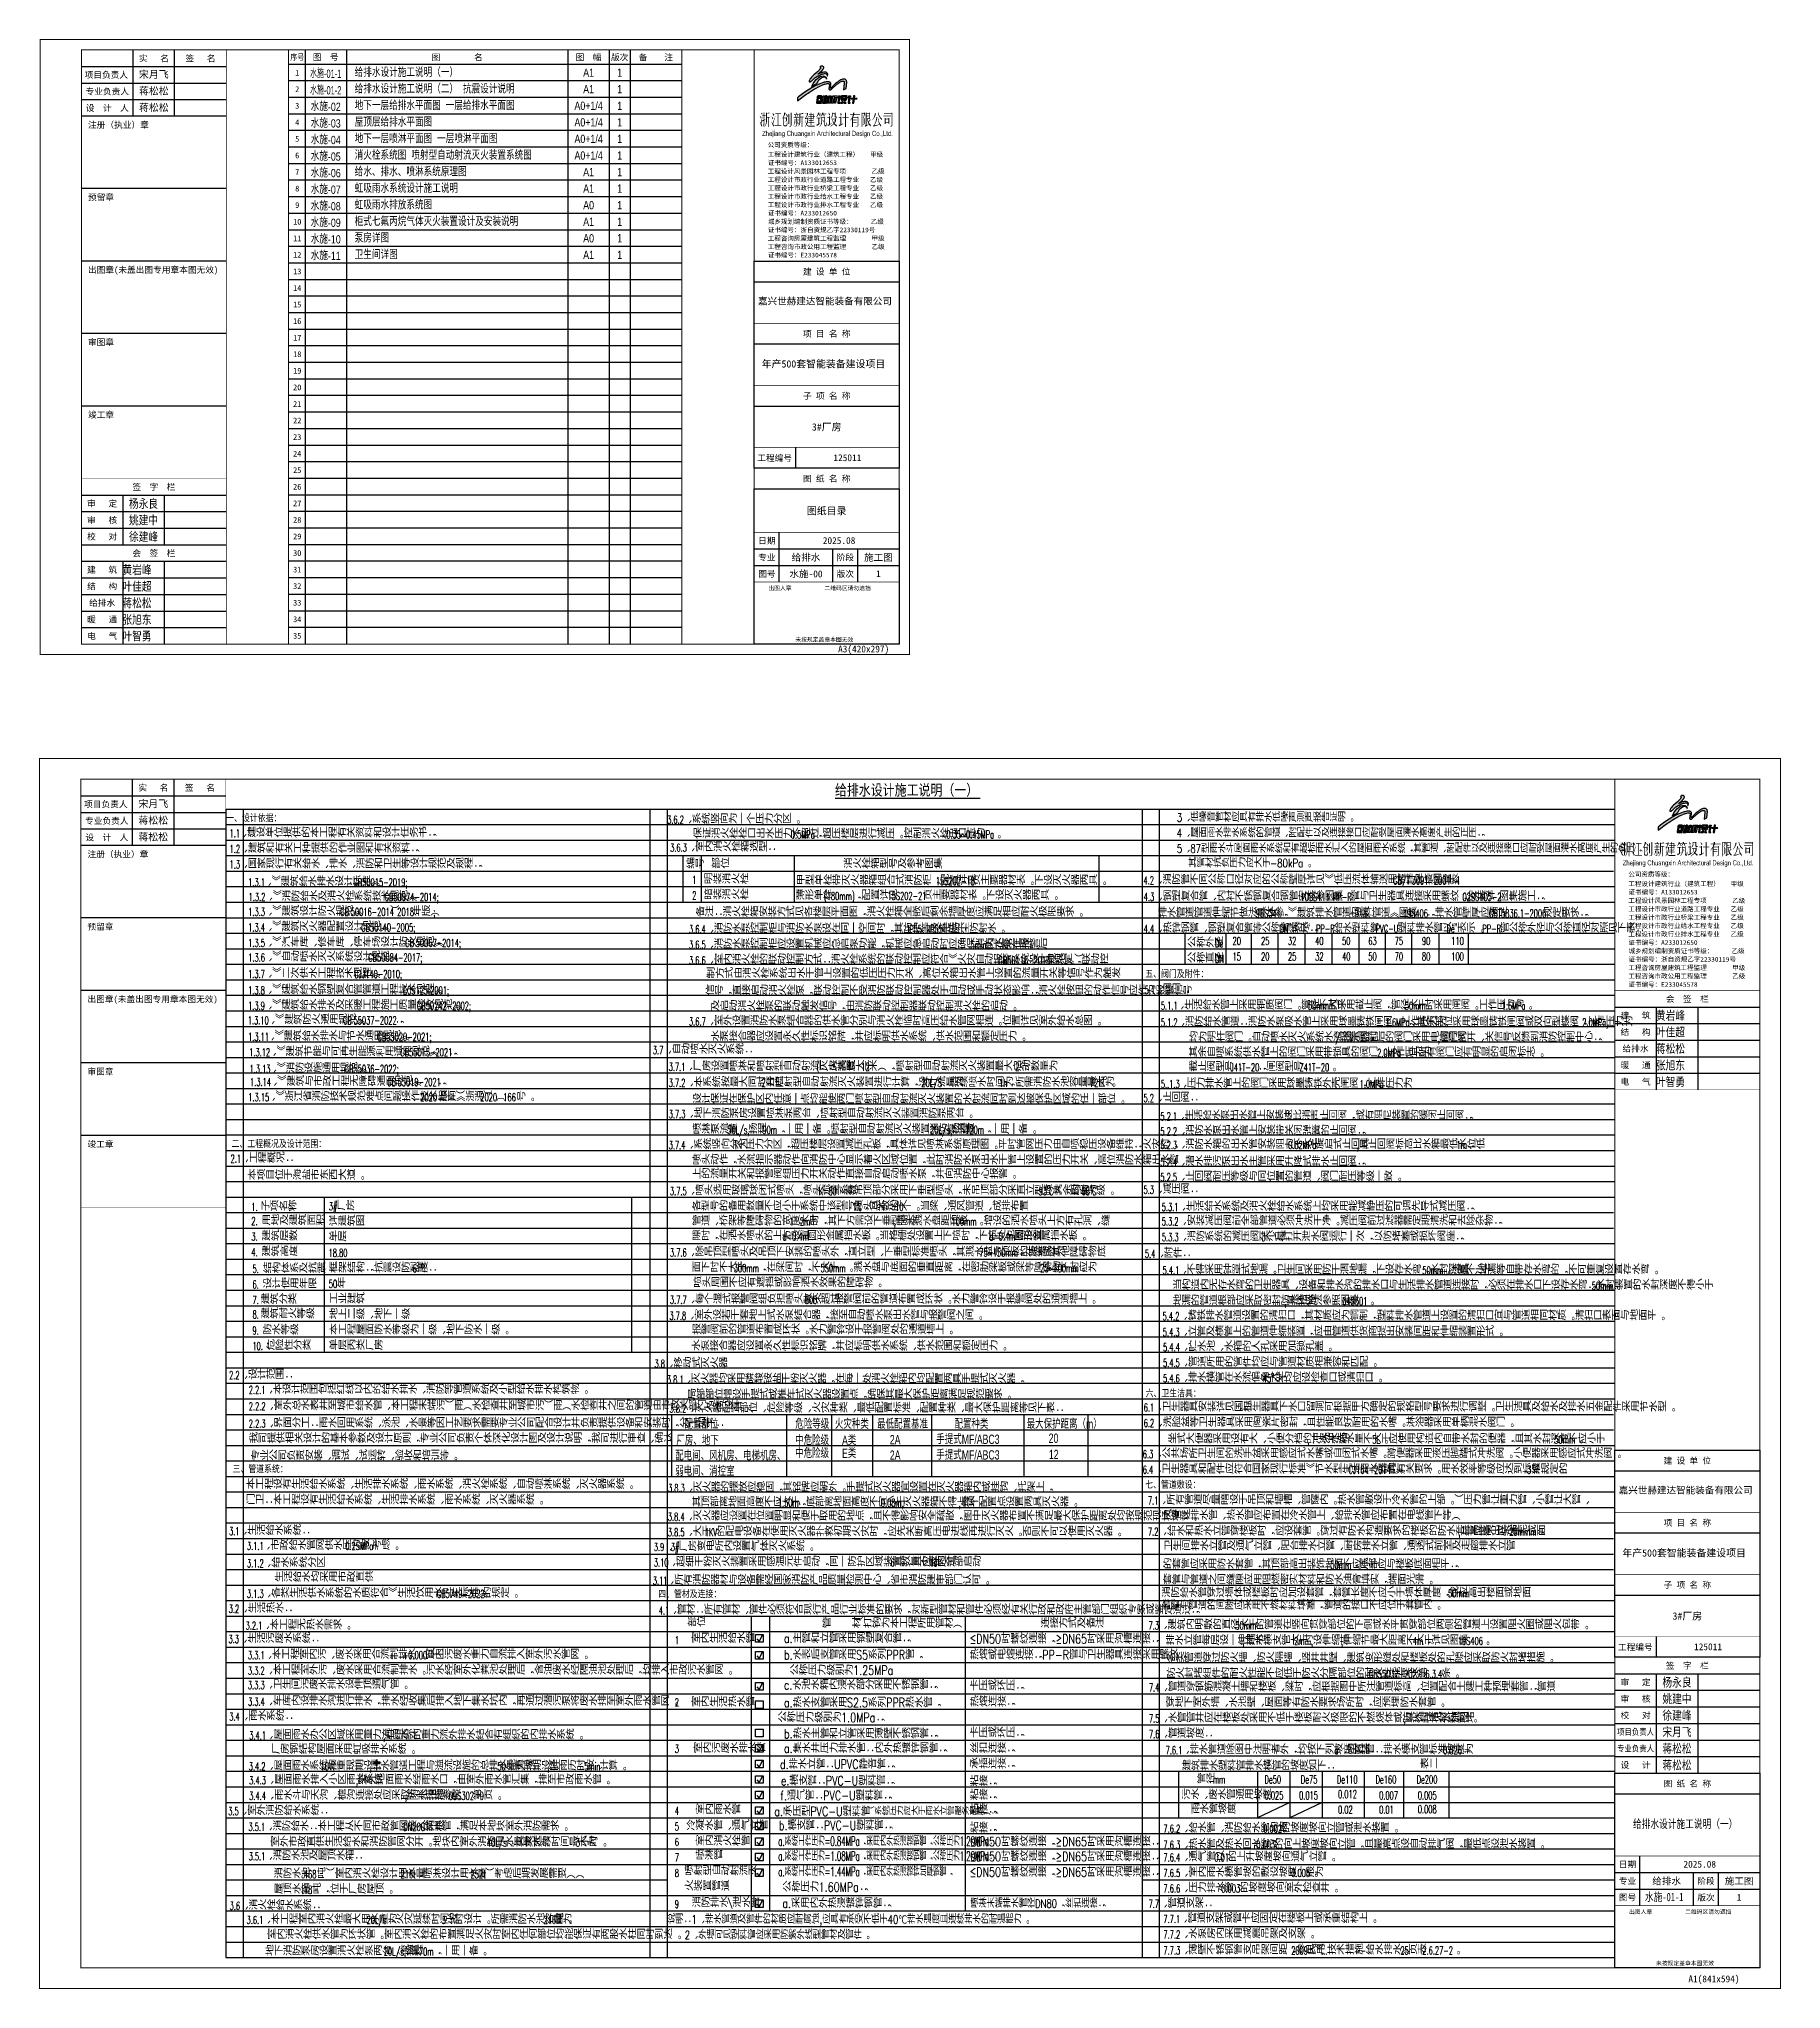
# Model space of a CAD drawing. Extents: x -452079 to 117456, y 3902 to 836955.
# Drawn here: x -328106 to -243956, y 742780 to 836955 of the extents above; entities that cross this region are included whole.
import ezdxf
from ezdxf.enums import TextEntityAlignment as Align
from ezdxf.xclip import XClip

# ---------------------------------------------------------------- set-up
doc = ezdxf.new("R2010")
doc.units = 0
doc.header["$LTSCALE"] = 1000
doc.header["$MEASUREMENT"] = 0
doc.header["$XCLIPFRAME"] = 0
for name, color, linetype in [('0-cxFrame', 155, 'Continuous'), ('gps-wang', 90, 'Continuous'), ('qianming', 155, 'Continuous'), ('图号层', 4, 'Continuous'), ('图名层', 4, 'Continuous'), ('总说明', 2, 'Continuous'), ('辅助线', 144, 'Continuous')]:
    doc.layers.add(name, color=color, linetype=linetype)
doc.layers.add('0-cxText', color=131, linetype='Continuous', lineweight=25)
doc.styles.add('-宋体', font='', dxfattribs={"width": 0.8})
doc.styles.add('_TCH_DIM', font='SIMPLEX', dxfattribs={"width": 0.75, "bigfont": '@1HZTXT'})
doc.styles.add('BZHZ', font='bzxw', dxfattribs={"width": 0.8, "bigfont": 'bzhz'})
doc.styles.add('cx_biaoti', font='')
doc.styles.add('cx_tuming', font='')
doc.styles.add('cx_tuqian1', font='')
doc.styles.add('JZFZ', font='jzfz_eng.shx', dxfattribs={"width": 0.7, "bigfont": 'jzfz_cnb.shx'})
doc.styles.add('图框宋体', font='', dxfattribs={"width": 0.75})
doc.styles.add('标注', font='bzxw', dxfattribs={"width": 0.8, "bigfont": 'bzhz'})
doc.styles.add('黑体', font='', dxfattribs={"height": 12})
doc.styles.get('-宋体').set_extended_font_data('SimSun')
doc.styles.get('cx_biaoti').set_extended_font_data('SimSun')
doc.styles.get('cx_tuming').set_extended_font_data('SimHei')
doc.styles.get('cx_tuqian1').set_extended_font_data('SimSun')
doc.styles.get('图框宋体').set_extended_font_data('SimSun')
doc.styles.get('黑体').set_extended_font_data('SimHei')

msp = doc.modelspace()

# ---------------------------------------------------------------- texts
at = {"layer": '0-cxText', "style": '标注'}
for s, width, p in [('水施-01-1', 0.65, (-314256.06, 835329.71)), ('水施-01-2', 0.65, (-314256.06, 834529.71)), ('水施-02', 0.8, (-314256.06, 833729.71)), ('水施-03', 0.8, (-314256.06, 832929.71)), ('水施-04', 0.8, (-314256.06, 832129.71)), ('水施-05', 0.8, (-314256.06, 831329.71)), ('水施-06', 0.8, (-314256.06, 830529.71)), ('水施-07', 0.8, (-314256.06, 829729.71)), ('水施-08', 0.8, (-314256.06, 828929.71)), ('水施-09', 0.8, (-314256.06, 828129.71)), ('水施-10', 0.8, (-314256.06, 827329.71)), ('水施-11', 0.8, (-314256.06, 826529.71))]:
    msp.add_text(s, height=400, dxfattribs=dict(at, width=width)).set_placement(p, align=Align.MIDDLE)
at = {"layer": '0-cxText', "style": '标注', "width": 0.8}
for s, p in [('给排水设计施工说明（一）', (-312856.06, 835329.71)), ('给排水设计施工说明（二）  抗震设计说明', (-312856.06, 834529.71)), ('地下一层给排水平面图  一层给排水平面图', (-312856.06, 833729.71)), ('屋顶层给排水平面图', (-312856.06, 832929.71)), ('地下一层喷淋平面图  一层喷淋平面图', (-312856.06, 832129.71)), ('消火栓系统图  喷射型自动射流灭火装置系统图', (-312856.06, 831329.71)), ('给水、排水、喷淋系统原理图', (-312856.06, 830529.71)), ('虹吸雨水系统设计施工说明', (-312856.06, 829729.71)), ('虹吸雨水排放系统图', (-312856.06, 828929.71)), ('柜式七氟丙烷气体灭火装置设计及安装说明', (-312856.06, 828129.71)), ('泵房详图', (-312856.06, 827329.71)), ('卫生间详图', (-312856.06, 826529.71))]:
    msp.add_text(s, height=400, dxfattribs=at).set_placement(p, align=Align.MIDDLE_LEFT)
for s, p in [('A1', (-301556.06, 835329.71)), ('1', (-300056.06, 835329.71)), ('A1', (-301556.06, 834529.71)), ('1', (-300056.06, 834529.71)), ('A0+1/4', (-301556.06, 833729.71)), ('1', (-300056.06, 833729.71)), ('A0+1/4', (-301556.06, 832929.71)), ('1', (-300056.06, 832929.71)), ('A0+1/4', (-301556.06, 832129.71)), ('1', (-300056.06, 832129.71)), ('A0+1/4', (-301556.06, 831329.71)), ('A1', (-301556.06, 830529.71)), ('1', (-300056.06, 831329.71)), ('1', (-300056.06, 830529.71)), ('A1', (-301556.06, 829729.71)), ('1', (-300056.06, 829729.71)), ('A0', (-301556.06, 828929.71)), ('1', (-300056.06, 828929.71)), ('A1', (-301556.06, 828129.71)), ('1', (-300056.06, 828129.71)), ('A0', (-301556.06, 827329.71)), ('1', (-300056.06, 827329.71)), ('A1', (-301556.06, 826529.71)), ('1', (-300056.06, 826529.71))]:
    msp.add_text(s, height=400, dxfattribs=at).set_placement(p, align=Align.MIDDLE_CENTER)
at = {"layer": 'gps-wang', "color": 2, "style": '_TCH_DIM'}
for s, height, width, p in [('、系统竖向为一个压力分区。', 446.4567, 0.75, (-296992.68, 799057.81)), ('3.6.2', 382.5, 0.529412, (-297764.1, 799057.81)), ('保证消火栓栓口出水压力不超过', 446.4567, 0.75, (-296513.26, 798347.6)), ('0.5MPa', 382.5, 0.529412, (-291788.26, 798347.6)), ('，超压楼层进行减压。控制消火栓出口压力', 446.4567, 0.75, (-290688.97, 798347.6)), ('0.35~0.45MPa', 382.5, 0.529412, (-284276.47, 798347.6)), ('3.6.3', 382.5, 0.529412, (-297618.89, 797710.76)), ('、室内消火栓箱选型：', 446.457, 0.75, (-296847.46, 797710.76)), ('。', 446.46, 0.75, (-282058.62, 798347.6)), ('备注：消火栓箱安装方式见各楼层平面图，消火栓箱全嵌后剩余墙厚度应满足相应耐火极限要求。', 446.4567, 0.75, (-296385.58, 794568.87)), ('3.6.4', 382.5, 0.529412, (-296708.26, 793768.81)), ('、消防水泵控制柜与消防水泵设在同一空间时，其防护等级不低于', 446.4567, 0.75, (-295936.83, 793768.81)), ('IP55', 382.5, 0.529412, (-286149.33, 793768.81)), ('，', 446.46, 0.75, (-285483.97, 793768.81)), ('IP55', 382.5, 0.529412, (-285146.47, 793768.81)), ('是防尘防射水。', 446.457, 0.75, (-284481.11, 793768.81)), ('3.6.5', 382.5, 0.529412, (-296708.26, 793019.26)), ('、消防水泵控制柜应设置机械应急启泵功能，机械应急启动时应确保消防水泵在报警后', 446.4567, 0.75, (-295936.83, 793019.26)), ('5min', 382.5, 0.529412, (-283111.83, 793019.26)), ('内正常工作。', 446.457, 0.75, (-282369.33, 793019.26)), ('3.6.6', 382.5, 0.529412, (-296708.26, 792269.71)), ('制方式由消火栓系统出水干管上设置的低压压力开关、高位水箱出水管上设置的流量开关等信号作为触发', 446.4567, 0.75, (-295879.79, 791601.17)), ('、室内消火栓的联动控制方式：消火栓系统的联动控制应符合《火灾自动报警系统设计规范》（', 446.4567, 0.75, (-295936.83, 792269.71)), ('GB50116-2013', 382.5, 0.529412, (-281761.83, 792269.71)), ('条规定，联动控', 446.457, 0.75, (-279486.11, 792269.71)), ('信号，直接启动消火栓泵，联动控制不受消防联动控制器处于自动或手动状态影响；消火栓按钮的动作信号应作为报警信号', 446.4567, 0.75, (-295920.22, 790770.61)), ('及启动消火栓泵的联动触发信号，由消防联动控制器联动控制消火栓的启动。', 446.4567, 0.75, (-295667.07, 790022.32)), ('3.6.7', 382.5, 0.529412, (-296708.26, 789310.04)), ('、室外设置消防水泵结合器的供水管分别与消火栓临时高压给水管网相连。位置详见室外给水总图。', 446.4567, 0.75, (-295936.83, 789310.04)), ('水泵接合器应设置永久性标识铭牌，并应标明供水系统、供水范围和额定压力。', 446.4567, 0.75, (-295667.07, 788557.55)), ('3.7.4', 382.5, 0.529412, (-297688.29, 783342.27)), ('、系统竖向分为', 446.457, 0.75, (-296916.86, 783342.27)), ('1', 382.5, 0.529412, (-294554.36, 783342.27)), ('个压力分区，超压楼层设置减压孔板，具体详见喷淋系统原理图。平时管网压力由自喷稳压设备维持；火灾时，', 446.4567, 0.75, (-294400.07, 783342.27)), ('喷头动作，水流指示器动作向消防中心显示着火区域位置，此时消防水泵出水干管上设置的压力开关、高位消防水箱出水管', 446.4567, 0.75, (-296560.32, 782592.72)), ('上的流量开关和报警阀组压力开关动作直接自动启动喷水泵，并向消防中心报警。', 446.4567, 0.75, (-296560.32, 781915.17)), ('3.7.5', 382.5, 0.529412, (-297627.89, 781123.36)), ('、喷头选用玻璃球闭式喷头，喷头流量系数', 446.4567, 0.75, (-296856.46, 781123.36)), ('各型号的备用数量不应小于系统中该型号喷头总数的', 446.4567, 0.75, (-296570.71, 780364.14, 800.07)), ('K=80', 382.5, 0.529412, (-290443.96, 781123.36)), ('，有吊顶部分采用下垂型喷头，未吊顶部分采直立型喷头，厨房为', 446.4567, 0.75, (-289605.03, 781123.36)), ('1%', 382.5, 0.529412, (-288808.21, 780364.14, 800.07)), ('，且不小于', 446.457, 0.75, (-288441.79, 780364.14, 800.07)), ('10', 382.5, 0.529412, (-286754.29, 780364.14, 800.07)), ('个。当梁、通风管道、成排布置', 446.4567, 0.75, (-286407.14, 780364.14, 800.07)), ('93', 382.5, 0.529412, (-279817.53, 781123.36)), ('°', 446.46, 0.75, (-279431.82, 781123.36)), ('C', 382.5, 0.529412, (-279304.26, 781123.36)), ('其余均为', 446.457, 0.75, (-279101.76, 781123.36)), ('68', 382.5, 0.529412, (-277751.76, 781123.36)), ('°', 446.46, 0.75, (-277366.04, 781123.36)), ('C', 382.5, 0.529412, (-277238.48, 781123.36)), ('级。', 446.457, 0.75, (-277035.98, 781123.36)), ('管道、桥架等障碍物的宽度大于', 446.4567, 0.75, (-296570.71, 779654.04, 800.07)), ('1', 382.5, 0.529412, (-291845.71, 779654.04, 800.07)), ('．', 446.46, 0.75, (-291691.43, 779654.04, 800.07)), ('2m', 382.5, 0.529412, (-291353.93, 779654.04, 800.07)), ('时，其下方需设下垂型喷头', 446.4567, 0.75, (-290871.79, 779654.04, 800.07)), ('喷头溅水盘距顶板', 446.457, 0.75, (-286725.36, 779654.04, 800.07)), ('100mm', 382.5, 0.529412, (-284025.36, 779654.04, 800.07)), ('。增设的洒水喷头上方有孔洞、缝', 446.4567, 0.75, (-282906.79, 779654.04, 800.07)), ('隙时，在洒水喷头的上方设置', 446.4567, 0.75, (-296570.71, 778931.71, 800.07)), ('d=0.4m', 382.5, 0.529412, (-292183.21, 778931.71, 800.07)), ('圆形金属挡水板。当格栅处设置上下喷时，下喷处也需设置', 446.4567, 0.75, (-290977.86, 778931.71, 800.07)), (',', 382.5, 0.529412, (-286821.79, 779654.04, 800.07)), ('d=0.4m', 382.5, 0.529412, (-282202.86, 778931.71, 800.07)), ('圆形金属挡水板。', 446.457, 0.75, (-280997.5, 778931.71, 800.07)), ('3.7.6', 382.5, 0.529412, (-297627.89, 778154.06)), ('、除吊顶型喷头及吊顶下安装的喷头外，直立型、下垂型标准喷头，其溅水盘与顶板的距离应为', 446.4567, 0.75, (-296856.46, 778154.06)), ('面下时不大于', 446.457, 0.75, (-296570.71, 777404.51, 800.07)), ('，在梁间时，不大于', 446.457, 0.75, (-293388.57, 777404.51, 800.07)), ('。溅水盘与底面的垂直距离，在密肋梁板或梁等障碍物下时应为', 446.4567, 0.75, (-289193.93, 777404.51, 800.07)), ('75~150mm', 382.5, 0.529412, (-282681.46, 778154.06)), ('，在梁或其他障碍物底', 446.457, 0.75, (-280926.46, 778154.06)), ('喷头周围不应有遮挡或影响洒水效果的障碍物。', 446.4567, 0.75, (-296523.84, 776674.64)), ('300mm', 382.5, 0.529412, (-294545.71, 777404.51, 800.07)), ('550mm', 382.5, 0.529412, (-290351.07, 777404.51, 800.07)), ('25~100mm', 382.5, 0.529412, (-279743.93, 777404.51, 800.07)), ('。', 446.46, 0.75, (-277988.93, 777404.51, 800.07)), ('3.7.7', 382.5, 0.529412, (-297627.89, 775872.1, 800.07)), ('、每个湿式报警阀组负担喷头数不超过', 446.4567, 0.75, (-296856.46, 775872.1, 800.07)), ('800', 382.5, 0.529412, (-291118.96, 775872.1, 800.07)), ('个，报警阀前的管道布置成环状。水力警铃设于报警阀处的通道墙上。', 446.4567, 0.75, (-290540.39, 775872.1, 800.07)), ('水泵接合器应设置永久性标识铭牌，并应标明供水系统、供水范围和额定压力。', 446.4567, 0.75, (-296589.01, 773612.9)), ('3.8.3', 382.5, 0.529412, (-297720.26, 766785.03)), ('、灭火器的摆放应稳固，其铭牌应朝外。手提式灭火器宜设置在灭火器箱内或挂钩、托架上，', 446.4567, 0.75, (-296948.83, 766785.03)), ('3.8.4', 382.5, 0.529412, (-297730.76, 765395.07)), ('、灭火器应设置在位置明显和便于取用的地点，且不得影响安全疏散，图中灭火器布置不满足最大保护距离处均按规范现场增设。', 446.4567, 0.75, (-296959.33, 765395.07)), ('其顶部离地面高度不应大于', 446.4567, 0.75, (-296570.73, 766070.69, 0)), ('1.50m', 382.5, 0.529412, (-292417.88, 766070.69, 0)), ('；底部离地面高度不宜小于', 446.4567, 0.75, (-291492.16, 766070.69, 0)), ('0.08m,', 382.5, 0.529412, (-287442.16, 766070.69, 0)), ('灭火器箱不得上锁', 446.457, 0.75, (-286381.45, 766070.69, 0)), (',', 382.5, 0.529412, (-283681.45, 766070.69, 0)), ('每个配置点设置两具灭火器。', 446.4567, 0.75, (-283585.02, 766070.69, 0)), ('3.8.5', 382.5, 0.529412, (-297730.76, 764645.52)), ('、大于', 446.457, 0.75, (-296959.33, 764645.52)), ('1KV', 382.5, 0.529412, (-295946.83, 764645.52)), ('的配电设备在使用灭火器扑救初期火灾时，应先关断高压电进线再进行灭火。否则不可以使用灭火器。', 446.4567, 0.75, (-295397.18, 764645.52)), ('3.9', 382.5, 0.529412, (-298405.01, 763933.7)), ('、', 446.46, 0.75, (-297922.86, 763933.7)), ('3#', 382.5, 0.529412, (-297585.36, 763933.7)), ('厂房变电所内设置气体灭火系统。', 446.4567, 0.75, (-297209.29, 763933.7)), ('生活给水均采用市政直供', 446.4567, 0.75, (-316734.32, 762446.15, 800.07)), ('3.10', 382.5, 0.529412, (-298405.01, 763184.15)), ('、超细干粉灭火装置采用感温元件启动，同一防护区域装置数量不应超过', 446.4567, 0.75, (-297768.58, 763184.15)), ('6', 382.5, 0.529412, (-286968.58, 763184.15)), ('具，且应在', 446.457, 0.75, (-286775.72, 763184.15)), ('1s', 382.5, 0.529412, (-285088.22, 763184.15)), ('内全部启动', 446.457, 0.75, (-284770.01, 763184.15)), ('3.1.3', 382.5, 0.529412, (-318059.04, 761674.52)), ('、各类生活供水系统的水质符合《生活饮用水卫生标准》', 446.4567, 0.75, (-317326.18, 761674.52)), ('GB5749-2022', 382.5, 0.529412, (-308888.68, 761674.52)), ('的规定。', 446.457, 0.75, (-306690.11, 761674.52)), ('3.11', 382.5, 0.529412, (-298454.31, 762308.17)), ('、所有消防器材与设备需经国家消防产品质量检测中心、省市消防建审部门认可。', 446.4567, 0.75, (-297856.45, 762308.17)), ('4.1', 382.5, 0.529412, (-298169.26, 760871.57)), ('、管材：所有管材、管件必须符合现行产品行业标准的要求，对新型管材和管件必须经有关行政和政府主管部门组织专家或鉴定通过；', 446.4567, 0.75, (-297725.69, 760871.57)), ('、屋面雨水办公区域采用重力流雨水斗', 446.4567, 0.75, (-317217.83, 754831.58, -800.07)), ('有组织的重力流外排水结合有组织的内排水系统。', 446.4567, 0.75, (-311383.9, 754831.58, -800.07)), ('3.4.1', 382.5, 0.529412, (-317950.68, 754831.58, -800.07)), ('厂房钢结构屋面采用虹吸排水系统。', 446.4567, 0.75, (-316888.44, 754135.19, -800.07)), (',', 382.5, 0.529412, (-311480.33, 754831.58, -800.07)), ('3.4.2', 382.5, 0.529412, (-317975.85, 753340.89, -800.07)), ('、屋面雨水系统按', 446.457, 0.75, (-317204.42, 753340.89, -800.07)), ('10', 382.5, 0.529412, (-314504.42, 753340.89, -800.07)), ('年重现期设计', 446.457, 0.75, (-314157.28, 753340.89, -800.07)), ('排水管道工程与溢流设施的总排水能力按', 446.4567, 0.75, (-312035.85, 753340.89, -800.07)), ('50', 382.5, 0.529412, (-305960.85, 753340.89, -800.07)), ('年重现期设计', 446.457, 0.75, (-305575.13, 753340.89, -800.07)), ('降雨历时按', 446.457, 0.75, (-303453.71, 753340.89, -800.07)), ('5min', 382.5, 0.529412, (-301766.21, 753340.89, -800.07)), ('计算。', 446.457, 0.75, (-301023.71, 753340.89, -800.07)), ('3.4.3', 382.5, 0.529412, (-317954.71, 752664.3, -800.07)), ('、屋面雨水排入小区雨水系统', 446.4567, 0.75, (-317183.28, 752664.3, -800.07)), (',', 382.5, 0.529412, (-312795.78, 752664.3, -800.07)), ('室外地面雨水经雨水口，由室外雨水管汇集，排至市政雨水管。', 446.4567, 0.75, (-312699.35, 752664.3, -800.07)), (',', 382.5, 0.529412, (-312132.28, 753340.89, -800.07)), (',', 382.5, 0.529412, (-303550.13, 753340.89, -800.07)), ('3.4.4', 382.5, 0.529412, (-317954.71, 751914.75, -800.07)), ('、雨水斗与天沟、檐沟连接处应采取防水措施', 446.4567, 0.75, (-317183.28, 751914.75, -800.07)), (',', 382.5, 0.529412, (-310433.28, 751914.75, -800.07)), ('防水措施参照', 446.457, 0.75, (-310336.85, 751914.75, -800.07)), ('09S302', 382.5, 0.529412, (-308311.85, 751914.75, -800.07)), ('第', 446.46, 0.75, (-307154.71, 751914.75, -800.07)), ('9', 382.5, 0.529412, (-306817.21, 751914.75, -800.07)), ('页。', 446.457, 0.75, (-306624.35, 751914.75, -800.07)), ('3.6.1', 382.5, 0.529412, (-318075.85, 745920.46)), ('、本工程室内消火栓最大用水量为', 446.4567, 0.75, (-317342.99, 745920.46)), ('20L/s', 382.5, 0.529412, (-312280.49, 745920.46)), ('，火灾延续时间按', 446.457, 0.75, (-311354.78, 745920.46)), ('3', 382.5, 0.529412, (-308654.78, 745920.46)), ('小时设计。所需消防水池容量为', 446.4567, 0.75, (-308461.92, 745920.46)), ('216', 382.5, 0.529412, (-303736.92, 745920.46)), ('吨。', 446.457, 0.75, (-303196.92, 745920.46)), ('室内消火栓供水管为环状管。室内消火栓的布置满足火灾时室内任何部位均能保证有两股水柱同时到达。', 446.4567, 0.75, (-317095.6, 745186.31, 0))]:
    msp.add_text(s, height=height, dxfattribs=dict(at, width=width)).set_placement(p)
at = {"layer": '图号层', "color": 6, "style": '-宋体', "width": 0.75}
msp.add_text('水施-01-1', height=400, dxfattribs=at).set_placement((-250530.1, 747023.13))
at = {"layer": '图名层', "color": 6, "style": '-宋体', "width": 0.75}
msp.add_text('给排水设计施工说明（一）', height=400, dxfattribs=at).set_placement((-251105.56, 750554.71))
at = {"layer": '总说明', "color": 7, "style": '-宋体', "width": 0.8}
msp.add_text('给排水设计施工说明（一）', height=528.692, dxfattribs=at).set_placement((-289657.06, 800422.02))
at = {"layer": '总说明', "color": 1}
for s, height, style, width, p in [('一、设计依据：', 339.873, '-宋体', 0.8, (-319061.84, 799171.31)), ('五、阀门及附件：', 339.873, '-宋体', 0.8, (-274666.68, 791644.31, -1600.13)), ('3.7.1', 382.5, '_TCH_DIM', 0.529412, (-297689.33, 787122.07)), ('、厂房设置喷淋和喷射型自动射流灭火装置', 446.4567, '_TCH_DIM', 0.75, (-296956.48, 787122.07)), ('(', 382.5, '_TCH_DIM', 0.529412, (-290543.98, 787122.07)), ('厂房高度大于', 446.457, '_TCH_DIM', 0.75, (-290408.98, 787122.07)), ('12', 382.5, '_TCH_DIM', 0.529412, (-288383.98, 787122.07)), ('米），喷射型自动射流灭火装置最大启动数量为', 446.4567, '_TCH_DIM', 0.75, (-288036.83, 787122.07)), ('2', 382.5, '_TCH_DIM', 0.529412, (-280949.33, 787122.07)), ('个', 446.46, '_TCH_DIM', 0.75, (-280756.48, 787122.07)), ('3.7.3', 382.5, '_TCH_DIM', 0.529412, (-297688.29, 784841.36)), ('、地下消防泵房设置喷淋泵两台、喷射型自动射流灭火装置消防泵两台。', 446.4567, '_TCH_DIM', 0.75, (-296916.86, 784841.36)), ('喷淋泵流量', 446.457, '_TCH_DIM', 0.75, (-296546.24, 784080.7)), ('50L/s,', 382.5, '_TCH_DIM', 0.529412, (-294858.74, 784080.7)), ('扬程', 446.457, '_TCH_DIM', 0.75, (-293836.59, 784080.7)), ('，一用一备。喷射型自动射流灭火装置消防泵流量', 446.4567, '_TCH_DIM', 0.75, (-292486.59, 784080.7)), ('20L/s,', 382.5, '_TCH_DIM', 0.529412, (-285061.59, 784080.7)), ('扬程', 446.457, '_TCH_DIM', 0.75, (-284039.45, 784080.7)), ('，一用一备。', 446.457, '_TCH_DIM', 0.75, (-282535.17, 784080.7)), ('二、工程概况及设计范围：', 339.8734, '-宋体', 0.8, (-318801.14, 783435.83)), ('90m', 382.5, '_TCH_DIM', 0.529412, (-293161.59, 784080.7)), ('120m', 382.5, '_TCH_DIM', 0.529412, (-283364.45, 784080.7)), ('六、卫生洁具：', 339.873, '-宋体', 0.8, (-274649.49, 771385.92)), ('三、管道系统：', 339.873, '-宋体', 0.8, (-318756.54, 767734.99)), ('七、管道敷设：', 339.873, '-宋体', 0.8, (-274666.66, 766977.96)), ('四、管材及连接：', 339.873, '-宋体', 0.8, (-298192.06, 761698.9)), ('（打钩为本工程所用管材）', 446.4567, '_TCH_DIM', 0.75, (-288741.45, 760222.38, 800.07))]:
    msp.add_text(s, height=height, dxfattribs=dict(at, style=style, width=width)).set_placement(p)
at = {"layer": '总说明', "color": 2}
for s, height, style, width, p in [('3、低噪音管材应具有排水低噪声测声报告证明。', 405, '_TCH_DIM', 0.75, (-273144.28, 799152.79)), ('1.1', 382.5, '_TCH_DIM', 0.529412, (-318899.4, 798397.9)), ('、建设单位提供的本工程有关资料和设计任务书；', 446.4567, '_TCH_DIM', 0.75, (-318494.4, 798397.9)), ('4、屋面雨水排水系统的管道、附配件以及连接接口应耐受屋面灌水高度产生的正压；', 405, '_TCH_DIM', 0.75, (-273144.28, 798403.24)), ('1.2', 382.5, '_TCH_DIM', 0.529412, (-318899.4, 797648.35)), ('、建筑和有关工种提供的作业图和有关资料；', 446.4567, '_TCH_DIM', 0.75, (-318455.83, 797648.35)), ('5、87型雨水斗屋面雨水系统和有超标雨水汇入的屋面雨水系统，其管道、附配件以及连接接口应耐受屋面灌水高度产生的负压，', 405, '_TCH_DIM', 0.75, (-273144.28, 797653.69)), ('1.3', 382.5, '_TCH_DIM', 0.529412, (-318899.4, 796898.8)), ('、国家现行有关给水、排水、消防和卫生等设计规范及规程；', 446.4567, '_TCH_DIM', 0.75, (-318455.83, 796898.8)), ('编号', 446.457, '_TCH_DIM', 0.75, (-296857.56, 796899.87, -800.07)), ('部位', 446.457, '_TCH_DIM', 0.75, (-295631.81, 796899.87, -800.07)), ('消火栓箱型号及参考图集', 446.4567, '_TCH_DIM', 0.75, (-289249.83, 796899.87, -800.07)), ('其管材抗负压力应大于-80kPa。', 405, '_TCH_DIM', 0.75, (-272582.11, 796951.53)), ('、《消防给水及消火栓系统技术规范》', 446.4567, '_TCH_DIM', 0.75, (-317247.32, 795327.75)), ('2', 382.5, '_TCH_DIM', 0.529412, (-296553.56, 795400.77, -800.07)), ('1', 382.5, '_TCH_DIM', 0.529412, (-296553.56, 796150.32, -800.07)), ('暗装消火栓', 446.457, '_TCH_DIM', 0.75, (-295994.81, 795400.77, -800.07)), ('明装消火栓', 446.457, '_TCH_DIM', 0.75, (-295994.81, 796151.58, -800.07)), ('薄形单栓', 446.457, '_TCH_DIM', 0.75, (-291545.78, 795375.69, -800.07)), ('甲型单栓带灭火器箱组合式消防柜，配置详见', 446.4567, '_TCH_DIM', 0.75, (-291535.78, 796095.22, -800.07)), ('(180mm)', 382.5, '_TCH_DIM', 0.529412, (-290195.78, 795375.69, -800.07)), ('，配置详见', 446.457, '_TCH_DIM', 0.75, (-288807.21, 795375.69, -800.07)), ('页主要器材表。下设灭火器两具。', 446.4567, '_TCH_DIM', 0.75, (-285403.28, 795375.69, -800.07)), ('15S202-18', 382.5, '_TCH_DIM', 0.529412, (-284785.78, 796095.22, -800.07)), ('页主要器材表。下设灭火器两具。', 446.4567, '_TCH_DIM', 0.75, (-283069.35, 796095.22, -800.07)), ('4.2', 382.5, '_TCH_DIM', 0.529412, (-274751.53, 796127.97, 800.07)), ('、消防管不同公称口径对应的公称壁厚详见《低压流体输送用镀锌焊接钢管》', 446.4567, '_TCH_DIM', 0.75, (-274269.39, 796127.97, 800.07)), ('、钢塑复合管、内衬不锈钢复合钢管安装参图集', 446.4567, '_TCH_DIM', 0.75, (-274259.76, 795329.52, 800.07)), ('管与卫生器具连接采用螺纹，安装详', 446.4567, '_TCH_DIM', 0.75, (-264742.26, 795329.52, 800.07)), ('GB/T', 382.5, '_TCH_DIM', 0.529412, (-262691.53, 796127.97, 800.07)), ('3091-2001', 382.5, '_TCH_DIM', 0.529412, (-261797.96, 796127.97, 800.07)), ('表', 446.46, '_TCH_DIM', 0.75, (-259978.68, 796127.97, 800.07)), ('1', 382.5, '_TCH_DIM', 0.529412, (-259641.18, 796127.97, 800.07)), ('图集施工；', 446.457, '_TCH_DIM', 0.75, (-257548.69, 795329.52, 800.07)), ('1.3.3', 382.5, '_TCH_DIM', 0.529412, (-317999.04, 794605.37)), ('1.3.2', 382.5, '_TCH_DIM', 0.529412, (-317980.18, 795327.75)), ('、《建筑设计防火规范》', 446.4567, '_TCH_DIM', 0.75, (-317266.18, 794605.37)), ('GB', 382.5, '_TCH_DIM', 0.529412, (-313553.68, 794605.37)), ('50016-2014', 382.5, '_TCH_DIM', 0.529412, (-313045.82, 794605.37)), ('GB50974-2014;', 382.5, '_TCH_DIM', 0.529412, (-311406.96, 795327.75)), ('（', 446.46, '_TCH_DIM', 0.75, (-311136.54, 794605.37)), ('2018', 382.5, '_TCH_DIM', 0.529412, (-310799.04, 794605.37)), ('年版）', 446.457, '_TCH_DIM', 0.75, (-310066.18, 794605.37)), (';', 382.5, '_TCH_DIM', 0.529412, (-309053.68, 794605.37)), ('15S202-21', 382.5, '_TCH_DIM', 0.529412, (-287119.71, 795375.69, -800.07)), ('4.3', 382.5, '_TCH_DIM', 0.529412, (-274741.9, 795329.52, 800.07)), ('10SS411', 382.5, '_TCH_DIM', 0.529412, (-267172.26, 795329.52, 800.07)), ('；', 446.46, '_TCH_DIM', 0.75, (-265937.97, 795329.52, 800.07)), ('PP-R', 382.5, '_TCH_DIM', 0.529412, (-265600.47, 795329.52, 800.07)), ('02SS405-2', 382.5, '_TCH_DIM', 0.529412, (-259342.26, 795329.52, 800.07)), ('1.3.4', 382.5, '_TCH_DIM', 0.529412, (-317999.04, 793855.97)), ('、《建筑灭火器配置设计规范》', 446.4567, '_TCH_DIM', 0.75, (-317266.18, 793855.97)), ('GB50140-2005;', 382.5, '_TCH_DIM', 0.529412, (-312541.18, 793855.97)), ('4.4', 382.5, '_TCH_DIM', 0.529412, (-274741.9, 793794.92, 800.07)), ('、热锌钢管、钢塑复合管等公称管径以“', 446.4567, '_TCH_DIM', 0.75, (-274259.76, 793794.92, 800.07)), ('DN', 382.5, '_TCH_DIM', 0.529412, (-268184.76, 793794.92, 800.07)), ('”表示；', 446.457, '_TCH_DIM', 0.75, (-267770.12, 793794.92, 800.07)), ('PP-R', 382.5, '_TCH_DIM', 0.529412, (-266420.12, 793794.92, 800.07)), ('给水塑料管、', 446.457, '_TCH_DIM', 0.75, (-265561.9, 793794.92, 800.07)), ('PVC-U', 382.5, '_TCH_DIM', 0.529412, (-263536.9, 793794.92, 800.07)), ('塑料排水管以“', 446.457, '_TCH_DIM', 0.75, (-262476.19, 793794.92, 800.07)), ('De', 382.5, '_TCH_DIM', 0.529412, (-260113.69, 793794.92, 800.07)), ('”表示。', 446.457, '_TCH_DIM', 0.75, (-259737.62, 793794.92, 800.07)), ('PP-R', 382.5, '_TCH_DIM', 0.529412, (-258387.62, 793794.92, 800.07)), ('管公称外径与公称直径对照见下表：', 446.4567, '_TCH_DIM', 0.75, (-257529.4, 793794.92, 800.07)), ('1.3.5', 382.5, '_TCH_DIM', 0.529412, (-317999.04, 793106.42)), ('、《汽车库、修车库、停车场设计防火规范》', 446.4567, '_TCH_DIM', 0.75, (-317266.18, 793106.42)), ('GB', 382.5, '_TCH_DIM', 0.529412, (-310413.32, 793106.42)), ('50067-2014;', 382.5, '_TCH_DIM', 0.529412, (-309905.47, 793106.42)), ('公称外径', 446.457, '_TCH_DIM', 0.75, (-272644.73, 793089.5)), ('De', 382.5, '_TCH_DIM', 0.529412, (-271294.73, 793089.5)), ('20', 382.5, '_TCH_DIM', 0.529412, (-270448.22, 793201.5)), ('25', 382.5, '_TCH_DIM', 0.529412, (-269074.72, 793201.5)), ('32', 382.5, '_TCH_DIM', 0.529412, (-267773.23, 793201.5)), ('40', 382.5, '_TCH_DIM', 0.529412, (-266459.89, 793201.5)), ('50', 382.5, '_TCH_DIM', 0.529412, (-265158.41, 793201.5)), ('63', 382.5, '_TCH_DIM', 0.529412, (-263892.5, 793201.5)), ('75', 382.5, '_TCH_DIM', 0.529412, (-262614.74, 793201.5)), ('90', 382.5, '_TCH_DIM', 0.529412, (-261301.4, 793201.5)), ('110', 382.5, '_TCH_DIM', 0.529412, (-259883.97, 793201.5)), ('1.3.6', 382.5, '_TCH_DIM', 0.529412, (-317999.04, 792401.5)), ('、《二次供水工程技术规程》', 446.4567, '_TCH_DIM', 0.75, (-317273, 791605.47, 800.07)), ('、《自动喷水灭火系统设计规范》', 446.4567, '_TCH_DIM', 0.75, (-317266.18, 792401.5)), ('GB50084-2017;', 382.5, '_TCH_DIM', 0.529412, (-312203.68, 792401.5)), ('公称直径', 446.457, '_TCH_DIM', 0.75, (-272644.73, 792339.95)), ('DN', 382.5, '_TCH_DIM', 0.529412, (-271294.73, 792339.95)), ('15', 382.5, '_TCH_DIM', 0.529412, (-270448.22, 792451.95)), ('20', 382.5, '_TCH_DIM', 0.529412, (-269074.72, 792451.95)), ('25', 382.5, '_TCH_DIM', 0.529412, (-267773.23, 792451.95)), ('32', 382.5, '_TCH_DIM', 0.529412, (-266459.89, 792451.95)), ('40', 382.5, '_TCH_DIM', 0.529412, (-265158.41, 792451.95)), ('50', 382.5, '_TCH_DIM', 0.529412, (-263892.5, 792451.95)), ('70', 382.5, '_TCH_DIM', 0.529412, (-262614.74, 792451.95)), ('80', 382.5, '_TCH_DIM', 0.529412, (-261301.4, 792451.95)), ('100', 382.5, '_TCH_DIM', 0.529412, (-259883.97, 792451.95)), ('1.3.7', 382.5, '_TCH_DIM', 0.529412, (-318005.85, 791605.47, 800.07)), ('1.3.8', 382.5, '_TCH_DIM', 0.529412, (-318005.85, 790818.33)), ('、《建筑给水钢塑复合管管道工程技术规程》', 446.4567, '_TCH_DIM', 0.75, (-317273, 790818.33)), ('CJJ140-2010;', 382.5, '_TCH_DIM', 0.529412, (-312885.5, 791605.47, 800.07)), ('ECS125:2001;', 382.5, '_TCH_DIM', 0.529412, (-310523, 790818.33)), ('5.1', 382.5, '_TCH_DIM', 0.529412, (-274695.84, 790845.43, -1600.13)), ('、阀门：', 446.457, '_TCH_DIM', 0.75, (-274252.27, 790845.43, -1600.13)), ('1.3.9', 382.5, '_TCH_DIM', 0.529412, (-318005.85, 790072.73)), ('、《建筑给水排水及采暖工程施工质量验收规范》', 446.4567, '_TCH_DIM', 0.75, (-317273, 790072.73)), ('GB50242-2002;', 382.5, '_TCH_DIM', 0.529412, (-309848, 790072.73)), ('5.1.1', 382.5, '_TCH_DIM', 0.529412, (-273913.33, 790076.64, -1600.13)), ('、生活给水管上采用铜质阀门。管径不大于', 446.4567, '_TCH_DIM', 0.75, (-273219.05, 790076.64, -1600.13)), ('50mm', 382.5, '_TCH_DIM', 0.529412, (-266806.55, 790076.64, -1600.13)), ('时采用截止阀，管径大于', 446.4567, '_TCH_DIM', 0.75, (-265842.26, 790076.64, -1600.13)), ('50mm', 382.5, '_TCH_DIM', 0.529412, (-262129.76, 790076.64, -1600.13)), ('时采用闸阀。工作压力为', 446.4567, '_TCH_DIM', 0.75, (-261165.48, 790076.64, -1600.13)), ('1.6MPa', 382.5, '_TCH_DIM', 0.529412, (-257452.98, 790076.64, -1600.13)), ('。', 446.46, '_TCH_DIM', 0.75, (-256392.26, 790076.64, -1600.13)), ('1.3.10', 382.5, '_TCH_DIM', 0.529412, (-318020.66, 789367.57)), ('、《建筑防火通用规范》', 446.4567, '_TCH_DIM', 0.75, (-317133.51, 789367.57)), ('GB', 382.5, '_TCH_DIM', 0.529412, (-313421.01, 789367.57)), ('55037-2022', 382.5, '_TCH_DIM', 0.529412, (-312913.16, 789367.57)), ('；', 446.46, '_TCH_DIM', 0.75, (-310926.73, 789367.57)), ('5.1.2', 382.5, '_TCH_DIM', 0.529412, (-273913.33, 789267.35, -1600.13)), ('、消防给水管道：消防水泵吸水管上采用球墨铸铁闸阀，工作压力为', 446.4567, '_TCH_DIM', 0.75, (-273180.48, 789267.35, -1600.13)), ('1.6MPa', 382.5, '_TCH_DIM', 0.529412, (-263055.48, 789267.35, -1600.13)), ('；其余部位采用球墨铸铁闸阀或双向型蝶阀，工作压力为', 446.4567, '_TCH_DIM', 0.75, (-261994.76, 789267.35, -1600.13)), ('2.0MPa,', 382.5, '_TCH_DIM', 0.529412, (-253557.26, 789267.35, -1600.13)), ('1.3.11', 382.5, '_TCH_DIM', 0.529412, (-318005.85, 788573.63)), ('、《建筑给水排水与节水通用规范》', 446.4567, '_TCH_DIM', 0.75, (-317157.28, 788573.63)), ('、《建筑节能与可再生能源利用通用规范》', 446.4567, '_TCH_DIM', 0.75, (-317066.44, 787824.08)), ('GB55020-2021;', 382.5, '_TCH_DIM', 0.529412, (-311757.28, 788573.63)), ('3.7', 382.5, '_TCH_DIM', 0.529412, (-298453.63, 787933.12)), ('、自动喷水灭火系统：', 446.457, '_TCH_DIM', 0.75, (-297971.49, 787933.12)), ('其余自喷系统供水管上的阀门采用带锁具的阀门，工作压力为', 446.4567, '_TCH_DIM', 0.75, (-272578.66, 787794.81, -1600.13)), ('均为明杆阀门。自动喷水灭火系统水流指示器前', 446.4567, '_TCH_DIM', 0.75, (-272561.06, 788521.96)), ('/', 382.5, '_TCH_DIM', 0.529412, (-265473.56, 788521.96)), ('报警阀前后的阀门采用电信号阀', 446.4567, '_TCH_DIM', 0.75, (-265261.41, 788521.96)), ('。且所有阀门应有明显的启闭标志。', 446.4567, '_TCH_DIM', 0.75, (-262366.87, 787794.81, -1600.13)), (',', 382.5, '_TCH_DIM', 0.529412, (-260536.41, 788521.96)), ('阀门的开、关信号反馈到消防控制中心；', 446.4567, '_TCH_DIM', 0.75, (-260439.99, 788521.96)), ('1.3.12', 382.5, '_TCH_DIM', 0.529412, (-317953.58, 787824.08)), ('1.3.13', 382.5, '_TCH_DIM', 0.529412, (-317939.1, 787022.87)), ('、《消防设施通用规范》', 446.4567, '_TCH_DIM', 0.75, (-317051.96, 787022.87)), ('GB55036-2022;', 382.5, '_TCH_DIM', 0.529412, (-313339.46, 787022.87)), ('GB55015-2021', 382.5, '_TCH_DIM', 0.529412, (-310653.94, 787824.08)), ('；', 446.46, '_TCH_DIM', 0.75, (-308339.65, 787824.08)), ('截止阀型号：', 446.457, '_TCH_DIM', 0.75, (-272578.66, 787099.27, -1600.13)), ('J41T-20', 382.5, '_TCH_DIM', 0.529412, (-270553.66, 787099.27, -1600.13)), ('；闸阀型号：', 446.457, '_TCH_DIM', 0.75, (-269242.23, 787099.27, -1600.13)), ('Z41T-20', 382.5, '_TCH_DIM', 0.529412, (-267217.23, 787099.27, -1600.13)), ('2.0MPa', 382.5, '_TCH_DIM', 0.529412, (-263466.16, 787794.81, -1600.13)), ('1.3.14', 382.5, '_TCH_DIM', 0.529412, (-317913, 786389.24)), ('、《建筑与市政工程无障碍通用规范》', 446.4567, '_TCH_DIM', 0.75, (-317025.85, 786389.24)), ('GB', 382.5, '_TCH_DIM', 0.529412, (-311288.35, 786389.24)), ('55019-2021', 382.5, '_TCH_DIM', 0.529412, (-310780.5, 786389.24)), ('；', 446.46, '_TCH_DIM', 0.75, (-308871.21, 786389.24)), ('3.7.2', 382.5, '_TCH_DIM', 0.529412, (-297689.33, 786346.84)), ('、本系统按最大同时开启', 446.4567, '_TCH_DIM', 0.75, (-296917.9, 786346.84)), ('2', 382.5, '_TCH_DIM', 0.529412, (-293205.4, 786346.84)), ('台喷射型自动射流灭火装置进行计算，设计流量为', 446.4567, '_TCH_DIM', 0.75, (-293012.55, 786346.84)), ('20L/S', 382.5, '_TCH_DIM', 0.529412, (-285484.69, 786346.84)), ('，持续喷水时间为', 446.457, '_TCH_DIM', 0.75, (-284530.05, 786346.84)), ('1h', 382.5, '_TCH_DIM', 0.529412, (-281727.19, 786346.84)), ('，所需消防水池容量最大为', 446.4567, '_TCH_DIM', 0.75, (-281389.69, 786346.84)), ('72', 382.5, '_TCH_DIM', 0.529412, (-277339.69, 786346.84)), ('吨。', 446.457, '_TCH_DIM', 0.75, (-276953.98, 786346.84)), ('5..1.3', 382.5, '_TCH_DIM', 0.529412, (-273913.33, 786293.89, -1600.13)), ('、压力排水管上的阀门采用球墨铸铁外壳闸阀，工作压力为', 446.4567, '_TCH_DIM', 0.75, (-273084.05, 786293.89, -1600.13)), ('。', 446.46, '_TCH_DIM', 0.75, (-265867.23, 787099.27, -1600.13)), ('1.0MPa', 382.5, '_TCH_DIM', 0.529412, (-264309.05, 786293.89, -1600.13)), ('。', 446.46, '_TCH_DIM', 0.75, (-263248.33, 786293.89, -1600.13)), ('1.3.15', 382.5, '_TCH_DIM', 0.529412, (-317999.04, 785655.56)), ('、《浙江省消防技术规范难点问题操作技术指南（', 446.4567, '_TCH_DIM', 0.75, (-317111.9, 785655.56)), ('2020', 382.5, '_TCH_DIM', 0.529412, (-309686.9, 785655.56)), ('版）》浙消〔', 446.457, '_TCH_DIM', 0.75, (-308812.61, 785655.56)), ('2020', 382.5, '_TCH_DIM', 0.529412, (-306787.61, 785655.56)), ('〕', 446.46, '_TCH_DIM', 0.75, (-306016.18, 785655.56)), ('166', 382.5, '_TCH_DIM', 0.529412, (-305678.68, 785655.56)), ('号。', 446.457, '_TCH_DIM', 0.75, (-305035.82, 785655.56)), ('设计保证在保护区内任意一点均能使两门喷射型自动射流灭火装置的水射流同时到达被保护区域的任一部位。', 446.4567, '_TCH_DIM', 0.75, (-296546.24, 785526.47)), ('5.2', 382.5, '_TCH_DIM', 0.529412, (-274750.56, 785612.86, -1600.13)), ('、止回阀：', 446.457, '_TCH_DIM', 0.75, (-274268.41, 785612.86, -1600.13)), ('5.2.1', 382.5, '_TCH_DIM', 0.529412, (-273937.12, 784731.76, -1600.13)), ('、生活给水泵出水管上安装速比消声止回阀，或有阻尼装置的缓闭止回阀；', 446.4567, '_TCH_DIM', 0.75, (-273204.27, 784731.76, -1600.13)), ('、消防水泵出水管上安装带关闭弹簧的止回阀；', 446.4567, '_TCH_DIM', 0.75, (-273165.69, 784006.99, -1600.13)), ('5.2.2', 382.5, '_TCH_DIM', 0.529412, (-273937.12, 784006.99, -1600.13)), ('5.2.3', 382.5, '_TCH_DIM', 0.529412, (-273937.12, 783349.83, -1600.13)), ('、消防水箱的出水管安装阻力不大于', 446.4567, '_TCH_DIM', 0.75, (-273165.69, 783349.83, -1600.13)), ('0.02MPa', 382.5, '_TCH_DIM', 0.529412, (-267765.69, 783349.83, -1600.13)), ('旋启式止回阀', 446.457, '_TCH_DIM', 0.75, (-266473.55, 783349.83, -1600.13)), ('且止回阀标高比水箱最低水位低', 446.4567, '_TCH_DIM', 0.75, (-264352.12, 783349.83, -1600.13)), ('1m', 382.5, '_TCH_DIM', 0.529412, (-259627.12, 783349.83, -1600.13)), ('5.2.4', 382.5, '_TCH_DIM', 0.529412, (-273937.12, 782522.02, -1600.13)), ('、潜水排污泵出水主管采用升降式排水止回阀；', 446.4567, '_TCH_DIM', 0.75, (-273165.69, 782522.02, -1600.13)), (',', 382.5, '_TCH_DIM', 0.529412, (-264448.55, 783349.83, -1600.13)), ('；', 446.46, '_TCH_DIM', 0.75, (-259183.55, 783349.83, -1600.13)), ('本项目位于海盐市东西大道。', 446.4567, '_TCH_DIM', 0.75, (-318037.82, 781860.07)), ('、减压阀：', 446.457, '_TCH_DIM', 0.75, (-274268.58, 781184.17, -800.07)), ('5.2.5', 382.5, '_TCH_DIM', 0.529412, (-273937.12, 781793.47, -1600.13)), ('、止回阀耐压等级与同位置的管道、阀门耐压等级一致。', 446.4567, '_TCH_DIM', 0.75, (-273165.69, 781793.47, -1600.13)), ('1.', 382.5, '_TCH_DIM', 0.529412, (-317849.08, 780360.97)), ('子项名称', 446.457, '_TCH_DIM', 0.75, (-317392.65, 780360.97)), ('3#', 382.5, '_TCH_DIM', 0.529412, (-314106.07, 780387.31)), ('厂房', 446.457, '_TCH_DIM', 0.75, (-313730, 780387.31)), ('5.3', 382.5, '_TCH_DIM', 0.529412, (-274750.72, 781184.17, -800.07)), ('5.3.1', 382.5, '_TCH_DIM', 0.529412, (-273871.57, 780351.07, -800.07)), ('、生活给水系统及消火栓给水系统上均采用能减静压的可调先导式减压阀；', 446.4567, '_TCH_DIM', 0.75, (-273138.71, 780351.07, -800.07)), ('2.', 382.5, '_TCH_DIM', 0.529412, (-317849.08, 779673.46)), ('用地及建筑面积', 446.457, '_TCH_DIM', 0.75, (-317354.08, 779673.46)), (':', 382.5, '_TCH_DIM', 0.529412, (-316042.65, 780360.97)), ('详建筑图', 446.457, '_TCH_DIM', 0.75, (-314116.51, 779637.76)), ('5.3.2', 382.5, '_TCH_DIM', 0.529412, (-273871.57, 779657.22, -800.07)), ('、安装减压阀前全部管道必须冲洗干净。减压阀前过滤器需定期清洗和去除杂物；', 446.4567, '_TCH_DIM', 0.75, (-273100.14, 779657.22, -800.07)), ('3.', 382.5, '_TCH_DIM', 0.529412, (-317849.08, 778923.91)), ('建筑层数', 446.457, '_TCH_DIM', 0.75, (-317354.08, 778923.91)), ('单层', 446.457, '_TCH_DIM', 0.75, (-314116.51, 778888.21)), ('5.3.3', 382.5, '_TCH_DIM', 0.529412, (-273866.07, 778896.27, 800.07)), ('、消防系统的减压阀至少每', 446.4567, '_TCH_DIM', 0.75, (-273094.64, 778896.27, 800.07)), ('3', 382.5, '_TCH_DIM', 0.529412, (-269044.64, 778896.27, 800.07)), ('个月打开泄水阀运行一次，以防堵塞或损坏阀座；', 446.4567, '_TCH_DIM', 0.75, (-268851.78, 778896.27, 800.07)), ('4.', 382.5, '_TCH_DIM', 0.529412, (-317849.08, 778174.37)), ('建筑高度', 446.457, '_TCH_DIM', 0.75, (-317354.08, 778174.37)), ('18.80', 382.5, '_TCH_DIM', 0.529412, (-314116.51, 778138.66)), ('5.4', 382.5, '_TCH_DIM', 0.529412, (-274684.47, 778094.61)), ('、附件：', 446.457, '_TCH_DIM', 0.75, (-274202.33, 778094.61)), ('5.', 382.5, '_TCH_DIM', 0.529412, (-317791.35, 777362.82)), ('6.', 382.5, '_TCH_DIM', 0.529412, (-317791.35, 776613.27)), ('结构体系及抗震', 446.457, '_TCH_DIM', 0.75, (-317296.35, 777362.82)), ('设计使用年限', 446.457, '_TCH_DIM', 0.75, (-317296.35, 776613.27)), ('50', 382.5, '_TCH_DIM', 0.529412, (-314106.07, 776639.56)), ('年', 446.46, '_TCH_DIM', 0.75, (-313720.36, 776639.56)), ('5.4.1', 382.5, '_TCH_DIM', 0.529412, (-273828.6, 777297.14)), ('当构造内无存水弯的卫生器具、设备和排水沟的排水口与生活排水管道连接时，必须在排水口下设存水弯；水封装置的水封深度不得小于', 446.4567, '_TCH_DIM', 0.75, (-273345.62, 776552.89)), ('、不得采用钟罩式地漏。卫生间采用防干涸地漏，下设存水弯，水封深度不小于', 446.4567, '_TCH_DIM', 0.75, (-273095.75, 777297.14)), ('50mm', 382.5, '_TCH_DIM', 0.529412, (-261283.25, 777297.14)), ('。洁具、地漏等自带存水弯的，不可重复设置存水弯。', 446.4567, '_TCH_DIM', 0.75, (-260318.96, 777297.14)), ('7.', 382.5, '_TCH_DIM', 0.529412, (-317791.35, 775863.72)), ('建筑分类', 446.457, '_TCH_DIM', 0.75, (-317399.2, 775863.72)), ('工业建筑', 446.457, '_TCH_DIM', 0.75, (-314106.07, 775890.01)), ('地漏的管道根部应采取密封防水措施', 446.4567, '_TCH_DIM', 0.75, (-273345.62, 775803.34)), ('具体做法参照图集', 446.457, '_TCH_DIM', 0.75, (-267849.19, 775803.34)), ('04S301', 382.5, '_TCH_DIM', 0.529412, (-265149.19, 775803.34)), ('50mm', 382.5, '_TCH_DIM', 0.529412, (-253095.62, 776552.89)), ('。', 446.46, '_TCH_DIM', 0.75, (-252131.34, 776552.89)), ('8.', 382.5, '_TCH_DIM', 0.529412, (-317791.35, 775163.77)), ('建筑耐火等级', 446.457, '_TCH_DIM', 0.75, (-317399.2, 775163.77)), ('地上二级、地下一级', 446.457, '_TCH_DIM', 0.75, (-314106.07, 775140.46)), ('3.7.8', 382.5, '_TCH_DIM', 0.529412, (-297653.68, 775098.07)), ('、室外设若干套地上式水泵结合器，接至自动喷水泵出水管与报警阀之间。', 446.4567, '_TCH_DIM', 0.75, (-296882.25, 775098.07)), ('5.4.2', 382.5, '_TCH_DIM', 0.529412, (-273828.24, 775079.08)), ('、铸铁排水管道设置的清扫口，其材质应为铜制，塑料排水管道上设置的清扫口宜与管道相同材质。清扫口表面与地面平。', 446.4567, '_TCH_DIM', 0.75, (-273056.81, 775079.08)), (',', 382.5, '_TCH_DIM', 0.529412, (-267945.62, 775803.34)), ('。', 446.46, '_TCH_DIM', 0.75, (-264030.62, 775803.34)), ('9.', 382.5, '_TCH_DIM', 0.529412, (-317795.66, 774387.62)), ('防水等级', 446.457, '_TCH_DIM', 0.75, (-317300.66, 774387.62)), ('危险性分类', 446.457, '_TCH_DIM', 0.75, (-317146.37, 773638.07)), ('本工程屋面防水等级为一级、地下防水一级。', 446.4567, '_TCH_DIM', 0.75, (-314106.07, 774390.91)), ('报警阀前的管道布置成环状。水力警铃设于报警阀处的通道墙上。', 446.4567, '_TCH_DIM', 0.75, (-296566.92, 774399.7)), ('5.4.3', 382.5, '_TCH_DIM', 0.529412, (-273820.74, 774307.62)), ('、立管及横管上的管道伸缩装置，应由管道供货商提出安装间距和伸缩装置形式。', 446.4567, '_TCH_DIM', 0.75, (-273049.31, 774307.62)), ('10.', 382.5, '_TCH_DIM', 0.529412, (-317795.66, 773638.07)), ('、移动式灭火器', 446.457, '_TCH_DIM', 0.75, (-297892.54, 772787.42)), ('5.4.4', 382.5, '_TCH_DIM', 0.529412, (-273807.79, 773579.98)), ('5.4.5', 382.5, '_TCH_DIM', 0.529412, (-273807.79, 772830.43)), ('、贮水池、水箱的人孔采用加锁孔盖。', 446.4567, '_TCH_DIM', 0.75, (-273036.37, 773579.98)), ('、管道所用的管件均应与管道材质相兼容和匹配。', 446.4567, '_TCH_DIM', 0.75, (-273036.37, 772830.43)), ('2.2', 382.5, '_TCH_DIM', 0.529412, (-318924.11, 772230.84)), ('、设计范围：', 446.457, '_TCH_DIM', 0.75, (-318441.97, 772230.84)), ('3.8', 382.5, '_TCH_DIM', 0.529412, (-298374.68, 772787.42)), ('3.8.1', 382.5, '_TCH_DIM', 0.529412, (-297776.33, 772018.54)), ('、灭火器均采用磷酸铵盐干粉灭火器，在每一处消火栓箱内均配置两具手提式灭火器，', 446.4567, '_TCH_DIM', 0.75, (-297043.47, 772018.54)), (':', 382.5, '_TCH_DIM', 0.529412, (-295530.04, 772787.42)), ('5.4.6', 382.5, '_TCH_DIM', 0.529412, (-273807.79, 772080.88)), ('、排水横管在水流偏角大于', 446.4567, '_TCH_DIM', 0.75, (-273036.37, 772080.88)), ('45', 382.5, '_TCH_DIM', 0.529412, (-268986.37, 772080.88)), ('°处均应设检查口或清扫口。', 446.4567, '_TCH_DIM', 0.75, (-268600.65, 772080.88)), ('2.2.1', 382.5, '_TCH_DIM', 0.529412, (-317973.35, 771520.87)), ('、本设计范围包括红线以内的给水排水、消防等管道系统及小型给水排水构筑物。', 446.4567, '_TCH_DIM', 0.75, (-317240.5, 771520.87)), ('局部部位增设手提式或推车式灭火器设置点，确保其最大保护距离满足规范要求。', 446.4567, '_TCH_DIM', 0.75, (-296797.53, 771264.93)), ('2.2.2', 382.5, '_TCH_DIM', 0.529412, (-317973.35, 770728.27)), ('、室外总水表井至城市给水管、本工程末端污（雨）水检查井至城市污（雨）水检查井之间的管道由市政关部门负责设计。', 446.4567, '_TCH_DIM', 0.75, (-317201.93, 770728.27)), ('、界面分工：雨水回用系统、泳池、水景等因工艺要求需要专业公司配合设计并负责提供设备和安装时，分工如下：', 446.4567, '_TCH_DIM', 0.75, (-317201.93, 769890.87)), ('3.8.2', 382.5, '_TCH_DIM', 0.529412, (-297649.42, 770615.71)), ('、灭火器配置部位、危险等级、火灾种类、最低配置标准、配置种类、最大保护距离等见下表：', 446.4567, '_TCH_DIM', 0.75, (-296877.99, 770615.71)), ('6.1', 382.5, '_TCH_DIM', 0.529412, (-274742.48, 770670.07)), ('、卫生器具安装详见国标', 446.4567, '_TCH_DIM', 0.75, (-274298.9, 770670.07)), ('、洗脸盆等卫生器具采用陶瓷片密封，且性能良好耐用的水嘴。淋浴器采用单柄混水阀门。', 446.4567, '_TCH_DIM', 0.75, (-274260.33, 769920.52)), ('，卫生器具下水口留洞可根据甲方确定的规格型号要求进行调整。卫生洁具及给水及排水五金配件采用节水型。', 446.4567, '_TCH_DIM', 0.75, (-270380.69, 770670.07)), ('我司提供相关设计的基本参数及设计原则，专业公司负责个体深化设计图及设计说明，我司进行审查、确认，', 446.4567, '_TCH_DIM', 0.75, (-317967.7, 769147.9)), ('2.2.3', 382.5, '_TCH_DIM', 0.529412, (-317973.35, 769890.87)), ('厂房、地下', 450, 'JZFZ', 0.7, (-297318.5, 769051.78)), ('配置部位', 450, 'JZFZ', 0.7, (-296927.61, 769837.02)), ('危险等级', 450, 'JZFZ', 0.7, (-291570.79, 769837.02)), ('中危险级', 450, 'JZFZ', 0.7, (-291579.04, 769051.78)), ('火灾种类', 450, 'JZFZ', 0.7, (-289658.81, 769837.02)), ('A类', 450, 'JZFZ', 0.7, (-289315.07, 769051.78)), ('最低配置基准', 450, 'JZFZ', 0.7, (-287620.03, 769837.02)), ('2A', 450, 'JZFZ', 0.7, (-287004.61, 769087.2)), ('手提式MF/ABC3', 450, 'JZFZ', 0.7, (-284759.4, 769103.85)), ('配置种类', 450, 'JZFZ', 0.7, (-283882.42, 769837.02)), ('最大保护距离（m）', 450, 'JZFZ', 0.7, (-280396.32, 769837.02)), ('20', 450, 'JZFZ', 0.7, (-279332.06, 769154.37)), ('6.2', 382.5, '_TCH_DIM', 0.529412, (-274742.48, 769920.52)), ('坐式大便器采用设有大、小便分档的冲洗水箱', 446.4567, '_TCH_DIM', 0.75, (-273586.98, 769122.45)), ('一次冲洗水量不大于', 446.457, '_TCH_DIM', 0.75, (-266740.55, 769122.45)), ('5L', 382.5, '_TCH_DIM', 0.529412, (-263703.05, 769122.45)), ('。应使用构造内自带水封的便器，且其水封深度不应小于', 446.4567, '_TCH_DIM', 0.75, (-263346.26, 769122.45)), ('50mm', 382.5, '_TCH_DIM', 0.529412, (-254908.76, 769122.45)), ('专业公司负责安装、调试、试运转、验收和培训等。', 446.4567, '_TCH_DIM', 0.75, (-317885.92, 768311.32)), ('配电间、风机房、电梯机房、', 450, 'JZFZ', 0.7, (-297371.72, 768312.05)), ('中危险级', 450, 'JZFZ', 0.7, (-291579.04, 768429.23, 800.07)), ('E类', 450, 'JZFZ', 0.7, (-289315.07, 768429.23, 800.07)), ('2A', 450, 'JZFZ', 0.7, (-287004.61, 768337.65)), ('手提式MF/ABC3', 450, 'JZFZ', 0.7, (-284759.4, 768348.99, 800.07)), ('12', 450, 'JZFZ', 0.7, (-279321.4, 768370.11, 800.07)), ('6.3', 382.5, '_TCH_DIM', 0.529412, (-274789.48, 768415.92)), ('、公共场所卫生间的洗手盆采用感应式水嘴或自闭式水嘴。蹲便器采用液压脚踏式冲洗阀。小便器采用感应式冲洗阀。', 446.4567, '_TCH_DIM', 0.75, (-274307.33, 768415.92)), (',', 382.5, '_TCH_DIM', 0.529412, (-266836.98, 769122.45)), ('。', 446.46, '_TCH_DIM', 0.75, (-253944.48, 769122.45)), ('弱电间、消控室', 450, 'JZFZ', 0.7, (-297371.72, 767562.5)), ('6.4', 382.5, '_TCH_DIM', 0.529412, (-274789.48, 767666.37)), ('、卫生器具和配件应符合国家现行标准《节水型生活用水器具》', 446.4567, '_TCH_DIM', 0.75, (-274307.33, 767666.37)), ('CJ164-2014', 382.5, '_TCH_DIM', 0.529412, (-264857.33, 767666.37)), ('的有关要求。用水效率等级应达到标准规定的', 446.4567, '_TCH_DIM', 0.75, (-262976.98, 767666.37)), ('3', 382.5, '_TCH_DIM', 0.529412, (-256226.98, 767666.37)), ('级。', 446.457, '_TCH_DIM', 0.75, (-256034.12, 767666.37)), ('门卫：本工程设有生活给水系统、生活排水系统、雨水系统、灭火器系统。', 446.4567, '_TCH_DIM', 0.75, (-318101.48, 766177.44)), ('本工程设有生活给水系统、生活排水系统、雨水系统、消火栓系统、自动喷淋系统、灭火器系统。', 446.4567, '_TCH_DIM', 0.75, (-318101.48, 766926.99)), ('、所有管道尽量暗设于吊顶和墙槽、管窿内。热水管敷设于冷水管的上部。（压力管让重力管、小管让大管、', 446.4567, '_TCH_DIM', 0.75, (-274094.16, 766174.51)), ('7.1', 382.5, '_TCH_DIM', 0.529412, (-274537.74, 766174.51)), ('风管让排水管、热水管应布置在冷水管上、给排水管应布置在电线管下等）', 446.4567, '_TCH_DIM', 0.75, (-273802.59, 765424.96)), ('3.1', 382.5, '_TCH_DIM', 0.529412, (-318925.7, 764701.64)), ('、生活给水系统：', 446.457, '_TCH_DIM', 0.75, (-318482.13, 764701.64)), ('7.2', 382.5, '_TCH_DIM', 0.529412, (-274537.74, 764675.41)), ('、给水和热水立管穿楼板时，应设套管。穿过有防水构造要求的楼板的防水套管应高出装饰完成面', 446.4567, '_TCH_DIM', 0.75, (-274055.59, 764675.41)), (',', 382.5, '_TCH_DIM', 0.529412, (-259543.09, 764675.41)), ('且高度不应小于', 446.457, '_TCH_DIM', 0.75, (-259446.66, 764675.41)), ('20mmm', 382.5, '_TCH_DIM', 0.529412, (-257084.16, 764675.41)), ('；', 446.46, '_TCH_DIM', 0.75, (-255830.59, 764675.41)), ('3.1.1', 382.5, '_TCH_DIM', 0.529412, (-318059.04, 763982.67)), ('、市政给水管网供水压力按', 446.4567, '_TCH_DIM', 0.75, (-317364.75, 763982.67)), ('0.25MPa', 382.5, '_TCH_DIM', 0.529412, (-313314.75, 763982.67)), ('考虑。', 446.457, '_TCH_DIM', 0.75, (-312022.61, 763982.67)), ('卫生间排水立管及通气立管、阳台排水立管、厨房排水立管、通透式前室及走廊排水立管', 446.4567, '_TCH_DIM', 0.75, (-273784.5, 763952.41)), ('3.1.2', 382.5, '_TCH_DIM', 0.529412, (-318059.04, 763141.98)), ('、给水系统分区', 446.457, '_TCH_DIM', 0.75, (-317326.18, 763141.98)), ('的套管应采用防水套管，其顶部高出装饰地面不应小于', 446.4567, '_TCH_DIM', 0.75, (-273822.33, 763072.62)), ('套管与管道之间缝隙应用阻燃密实材料和防水油膏填实，端面光滑。', 446.4567, '_TCH_DIM', 0.75, (-273822.33, 762323.07)), ('50mm', 382.5, '_TCH_DIM', 0.529412, (-265722.33, 763072.62)), ('，底部应与楼板底面相平；', 446.4567, '_TCH_DIM', 0.75, (-264758.05, 763072.62)), ('消防给水管穿过墙体或楼板时应加设套管，套管长度不应小于墙体厚度，或应高出楼面或地面', 446.4567, '_TCH_DIM', 0.75, (-273881.81, 761695.2)), ('50mm', 382.5, '_TCH_DIM', 0.529412, (-260044.31, 761695.2)), ('3.2', 382.5, '_TCH_DIM', 0.529412, (-318942.68, 760947.96)), ('、生活热水：', 446.457, '_TCH_DIM', 0.75, (-318460.53, 760947.96)), ('套管与管道的间隙应采用不燃材料填塞，管道的接口不应位于套管内。', 446.4567, '_TCH_DIM', 0.75, (-273876.31, 761098.15)), ('。', 446.46, '_TCH_DIM', 0.75, (-259080.03, 761695.2)), ('3.2.1', 382.5, '_TCH_DIM', 0.529412, (-318125.59, 760136.49, 800.07)), ('、本工程无热水需求。', 446.457, '_TCH_DIM', 0.75, (-317392.73, 760136.49, 800.07)), ('部位', 450, '_TCH_DIM', 0.75, (-296785.1, 760289.28)), ('室内生活给水管', 450, '_TCH_DIM', 0.75, (-296607.74, 759490.2)), ('管    材', 450, '_TCH_DIM', 0.75, (-290288.2, 760220.85)), ('连接方式及备注', 450, '_TCH_DIM', 0.75, (-279732.32, 760220.85)), ('7.3', 382.5, '_TCH_DIM', 0.529412, (-274508.73, 760147.14)), ('、建筑内明敷的直径大于', 446.4567, '_TCH_DIM', 0.75, (-274026.59, 760147.14)), ('50mm', 382.5, '_TCH_DIM', 0.529412, (-270314.09, 760147.14)), ('的管道在竖向贯穿部位的下侧或水平贯穿部位两侧的管道上设置阻火圈或阻火包带。', 446.4567, '_TCH_DIM', 0.75, (-269349.81, 760147.14)), ('3.3', 382.5, '_TCH_DIM', 0.529412, (-318953.3, 759488.5)), ('、生活污废水系统：', 446.457, '_TCH_DIM', 0.75, (-318471.16, 759488.5)), ('3.3.1', 382.5, '_TCH_DIM', 0.529412, (-318014.14, 758710.03)), ('、本工程室内污、废水采用合流制排水。室内', 446.4567, '_TCH_DIM', 0.75, (-317281.28, 758710.03)), ('+0.000', 382.5, '_TCH_DIM', 0.529412, (-310531.28, 758710.03)), ('以上污废水重力自流排入室外污水管网。', 446.4567, '_TCH_DIM', 0.75, (-309412.71, 758710.03)), ('1', 382.5, '_TCH_DIM', 0.529412, (-297392.91, 759432.93)), ('   a.主管和立管采用钢塑复合管； ', 450, '_TCH_DIM', 0.75, (-292878.11, 759490.2)), ('   b.水表后支管采用S5系列PPR管，', 450, '_TCH_DIM', 0.75, (-292878.11, 758694.9)), ('热熔或电熔连接；PP-R管与卫生器具连接采用螺纹，', 450, '_TCH_DIM', 0.75, (-283151.36, 758694.4)), ('≤DN50时螺纹连接，≥DN65时采用沟槽连接；', 450, '_TCH_DIM', 0.75, (-283151.36, 759463.97)), ('排水立管每层设一伸缩节', 446.4567, '_TCH_DIM', 0.75, (-273689.03, 759396.53, -800.07)), (';', 382.5, '_TCH_DIM', 0.529412, (-269976.53, 759396.53, -800.07)), ('排水横支管大于', 446.457, '_TCH_DIM', 0.75, (-269841.53, 759396.53, -800.07)), ('2m', 382.5, '_TCH_DIM', 0.529412, (-267479.03, 759396.53, -800.07)), ('时', 446.46, '_TCH_DIM', 0.75, (-266996.89, 759396.53, -800.07)), (',', 382.5, '_TCH_DIM', 0.529412, (-266659.39, 759396.53, -800.07)), ('设伸缩节', 446.457, '_TCH_DIM', 0.75, (-266562.96, 759396.53, -800.07)), (',', 382.5, '_TCH_DIM', 0.529412, (-265212.96, 759396.53, -800.07)), ('伸缩节最大距离不大于', 446.457, '_TCH_DIM', 0.75, (-265116.53, 759396.53, -800.07)), ('4m', 382.5, '_TCH_DIM', 0.529412, (-261741.53, 759396.53, -800.07)), ('，详见图集', 446.457, '_TCH_DIM', 0.75, (-261259.39, 759396.53, -800.07)), ('19S406', 382.5, '_TCH_DIM', 0.529412, (-259571.89, 759396.53, -800.07)), ('。', 446.46, '_TCH_DIM', 0.75, (-258453.32, 759396.53, -800.07)), ('3.3.2', 382.5, '_TCH_DIM', 0.529412, (-318014.14, 757960.48)), ('、本工程室外污、废水采用合流制排水。污水经室外化粪池处理后，含油废水经隔油池处理后，均排入市政污水管网。', 446.4567, '_TCH_DIM', 0.75, (-317242.71, 757960.48)), ('公称压力级别为1.25MPa ', 450, '_TCH_DIM', 0.75, (-291846.02, 757945.35)), ('各类管道穿过防火墙、防火隔墙、竖井井壁、建筑变形缝处和楼板处的孔隙应采取防火封堵措施。', 446.4567, '_TCH_DIM', 0.75, (-273649.68, 758547.95, -800.07)), ('防火封堵组件的耐火性能不应低于防火分隔部位的耐火性能要求。', 446.4567, '_TCH_DIM', 0.75, (-273649.68, 757798.4, -800.07)), ('GB55037-2022', 382.5, '_TCH_DIM', 0.529412, (-263862.18, 757798.4, -800.07)), ('第', 446.46, '_TCH_DIM', 0.75, (-261470.75, 757798.4, -800.07)), ('6.3.4', 382.5, '_TCH_DIM', 0.529412, (-261133.25, 757798.4, -800.07)), ('条。', 446.457, '_TCH_DIM', 0.75, (-260361.82, 757798.4, -800.07)), ('3.3.3', 382.5, '_TCH_DIM', 0.529412, (-318014.14, 757262.93)), ('、卫生间污废水排水设伸顶通气管。', 446.4567, '_TCH_DIM', 0.75, (-317242.71, 757262.93)), ('   c.水池水箱内浸水部分采用不锈钢管； ', 450, '_TCH_DIM', 0.75, (-292878.11, 757238.77)), ('卡压或环压； ', 450, '_TCH_DIM', 0.75, (-283151.36, 757200.54)), ('7.4', 382.5, '_TCH_DIM', 0.529412, (-274489.18, 757147.89, -800.07)), ('、管道穿钢筋混凝土墙和楼板、粱时，应根据图中所注管道标高、位置配合土建工种预埋套管；管道', 446.4567, '_TCH_DIM', 0.75, (-274007.03, 757147.89, -800.07)), ('、雨水系统：', 446.457, '_TCH_DIM', 0.75, (-318432.55, 755740.75)), ('3.3.4', 382.5, '_TCH_DIM', 0.529412, (-318009.14, 756461.38)), ('、车库内设排水沟进行排水，排水经收集后排入地下集水坑内，再通过潜污泵将废水排至室外雨水管网。', 446.4567, '_TCH_DIM', 0.75, (-317237.71, 756461.38)), ('2', 382.5, '_TCH_DIM', 0.529412, (-297392.91, 756434.73)), ('室内生活热水管', 450, '_TCH_DIM', 0.75, (-296607.74, 756410.3)), ('   a.热水支管采用S2.5系列PPR热水管，', 450, '_TCH_DIM', 0.75, (-292878.11, 756383.89)), ('热熔连接；', 450, '_TCH_DIM', 0.75, (-283151.36, 756426)), ('穿地下室外墙、水池壁、屋面等有防水要求场所时，应预埋防水套管。', 446.4567, '_TCH_DIM', 0.75, (-273689.03, 756398.34, -800.07)), ('3.4', 382.5, '_TCH_DIM', 0.529412, (-318914.7, 755740.75)), ('公称压力级别为1.0MPa；', 450, '_TCH_DIM', 0.75, (-292427.11, 755665.09)), ('   b.热水主管和立管采用薄壁不锈钢管； ', 450, '_TCH_DIM', 0.75, (-292878.11, 754884.79)), ('卡压或环压； ', 450, '_TCH_DIM', 0.75, (-283151.36, 754930.86)), ('7.5', 382.5, '_TCH_DIM', 0.529412, (-274489.18, 755648.79, -800.07)), ('、水管管井应在楼板处采用不低于楼板耐火极限的不燃烧体或防火封堵材料封堵', 446.4567, '_TCH_DIM', 0.75, (-274007.03, 755648.79, -800.07)), ('、管道坡度：', 446.457, '_TCH_DIM', 0.75, (-274007.03, 754899.24, -800.07)), (',', 382.5, '_TCH_DIM', 0.529412, (-262194.53, 755648.79, -800.07)), ('具体详见水施图。', 446.457, '_TCH_DIM', 0.75, (-262098.11, 755648.79, -800.07)), ('3', 382.5, '_TCH_DIM', 0.529412, (-297392.91, 754186.08)), ('室内污废水排水管', 450, '_TCH_DIM', 0.75, (-296506.91, 754181.31)), ('   a.集水井压力排水管：内外热镀锌钢管； ', 450, '_TCH_DIM', 0.75, (-292878.11, 754181.31)), ('丝扣连接；', 450, '_TCH_DIM', 0.75, (-283151.36, 754181.31)), ('7.6', 382.5, '_TCH_DIM', 0.529412, (-274489.18, 754899.24, -800.07)), ('7.6.1', 382.5, '_TCH_DIM', 0.529412, (-273686.04, 754121.05, -800.07)), ('、排水管道除图中注明者外，均按下列坡度安装：', 446.4567, '_TCH_DIM', 0.75, (-272953.19, 754121.05, -800.07)), ('a', 382.5, '_TCH_DIM', 0.529412, (-265528.19, 754121.05, -800.07)), ('、塑料管：排水横支管标准坡度为', 446.4567, '_TCH_DIM', 0.75, (-265344.97, 754121.05, -800.07)), ('0.026', 382.5, '_TCH_DIM', 0.529412, (-260282.47, 754121.05, -800.07)), (' d.排水立管：UPVC静音管； ', 450, '_TCH_DIM', 0.75, (-292546.61, 753407.8)), ('承插连接； ', 450, '_TCH_DIM', 0.75, (-283151.36, 753430.32)), ('建筑排水塑料管排水横管的坡度如下：', 446.4567, '_TCH_DIM', 0.75, (-272897.92, 753342.31, -800.07)), ('表二', 446.457, '_TCH_DIM', 0.75, (-261398.37, 753426.28, -800.07)), ('；', 446.46, '_TCH_DIM', 0.75, (-259414.61, 754121.05, -800.07)), ('  e.横支管：PVC-U塑料管； ', 450, '_TCH_DIM', 0.75, (-292722.11, 752613.03)), ('粘接； ', 450, '_TCH_DIM', 0.75, (-283151.36, 752583.71)), ('管径', 446.457, '_TCH_DIM', 0.75, (-272178.85, 752705.85)), ('mm', 382.5, '_TCH_DIM', 0.529412, (-271400.99, 752705.85)), ('De50', 382.5, '_TCH_DIM', 0.529412, (-268906.67, 752705.85)), ('De75', 382.5, '_TCH_DIM', 0.529412, (-267153.19, 752705.85)), ('De110', 382.5, '_TCH_DIM', 0.529412, (-265410.57, 752705.85)), ('De160', 382.5, '_TCH_DIM', 0.529412, (-263541.64, 752705.85)), ('De200', 382.5, '_TCH_DIM', 0.529412, (-261556.74, 752705.85)), ('3.5', 382.5, '_TCH_DIM', 0.529412, (-318964.85, 751175)), ('、室外消防给水系统：', 446.457, '_TCH_DIM', 0.75, (-318482.71, 751175)), ('4', 382.5, '_TCH_DIM', 0.529412, (-297392.91, 751187.88)), ('室内雨水管', 450, '_TCH_DIM', 0.75, (-296399.11, 751214.6)), ('   a.承压型PVC-U塑料管', 450, '_TCH_DIM', 0.75, (-293338.37, 751130.67)), (' f.通气管：PVC-U塑料管； ', 450, '_TCH_DIM', 0.75, (-292528.61, 751896.44)), ('（系统压力应大于雨水立管服务高度）； ', 360, '_TCH_DIM', 0.75, (-288101.28, 751179.38)), ('粘接；', 450, '_TCH_DIM', 0.75, (-283151.36, 751919.19)), ('粘接；', 450, '_TCH_DIM', 0.75, (-283151.36, 751214.6)), ('污水、废水管通用坡度', 446.457, '_TCH_DIM', 0.75, (-272927.86, 751936.97)), ('雨水管坡度', 446.457, '_TCH_DIM', 0.75, (-272469.28, 751249.55)), ('0.025', 382.5, '_TCH_DIM', 0.529412, (-268906.67, 751936.97)), ('0.015', 382.5, '_TCH_DIM', 0.529412, (-267235.78, 751936.97)), ('0.012', 382.5, '_TCH_DIM', 0.529412, (-265353.65, 751999.1)), ('0.02', 382.5, '_TCH_DIM', 0.529412, (-265353.65, 751249.55)), ('0.007', 382.5, '_TCH_DIM', 0.529412, (-263368.75, 751936.97)), ('0.01', 382.5, '_TCH_DIM', 0.529412, (-263368.75, 751249.55)), ('0.005', 382.5, '_TCH_DIM', 0.529412, (-261500.47, 751936.97)), ('0.008', 382.5, '_TCH_DIM', 0.529412, (-261500.47, 751270.26)), ('3.5.1', 382.5, '_TCH_DIM', 0.529412, (-317988.09, 750417.28)), ('、消防给水：本工程从不同市政管网接入两根', 446.4567, '_TCH_DIM', 0.75, (-317255.23, 750417.28)), ('DN200', 382.5, '_TCH_DIM', 0.529412, (-310505.23, 750417.28)), ('给水管，满足本地块室外消防需求。', 446.4567, '_TCH_DIM', 0.75, (-309512.02, 750417.28)), ('5', 382.5, '_TCH_DIM', 0.529412, (-297392.91, 750438.33)), ('冷凝水管、通气立管', 450, '_TCH_DIM', 0.75, (-296840.29, 750446.68)), ('   b.横支管：PVC-U塑料管； ', 450, '_TCH_DIM', 0.75, (-293122.61, 750457.48)), ('粘接； ', 450, '_TCH_DIM', 0.75, (-283151.36, 750335.06)), ('7.6.2', 382.5, '_TCH_DIM', 0.529412, (-273788.69, 750332.95, -800.07)), ('、给水管、消防给水管均按', 446.4567, '_TCH_DIM', 0.75, (-273017.26, 750332.95, -800.07)), ('0.002', 382.5, '_TCH_DIM', 0.529412, (-268967.26, 750332.95, -800.07)), ('的坡度坡向立管或泄水装置。', 446.4567, '_TCH_DIM', 0.75, (-268099.4, 750332.95, -800.07)), ('室外市政直供生活给水和消防管网分开。地块内室外消防用水量最大为', 446.4567, '_TCH_DIM', 0.75, (-316936.49, 749657.64)), ('40L/s', 382.5, '_TCH_DIM', 0.529412, (-306473.99, 749657.64)), ('。火灾延续时间最大为', 446.457, '_TCH_DIM', 0.75, (-305548.28, 749657.64)), ('3', 382.5, '_TCH_DIM', 0.529412, (-302173.28, 749657.64)), ('小时。', 446.457, '_TCH_DIM', 0.75, (-301980.42, 749657.64)), ('6', 382.5, '_TCH_DIM', 0.529412, (-297392.91, 749688.79)), ('室内消火栓管', 450, '_TCH_DIM', 0.75, (-296399.11, 749697.77)), ('   a.系统工作压力=0.84MPa，采用内外热浸镀钢管，公称压力1.20MPa； ', 450, '_TCH_DIM', 0.55, (-292947.8, 749692.91)), ('≤DN50时螺纹连接，≥DN65时采用沟槽连接；', 450, '_TCH_DIM', 0.75, (-283151.36, 749670.22)), ('7.6.3', 382.5, '_TCH_DIM', 0.529412, (-273788.69, 749548.62, -800.07)), ('、热水管及热水回水管以', 446.4567, '_TCH_DIM', 0.75, (-273017.26, 749548.62, -800.07)), ('0.003', 382.5, '_TCH_DIM', 0.529412, (-269304.76, 749548.62, -800.07)), ('的向上坡度坡向立管，且最高点设自动排气阀，最低点设泄水装置。', 446.4567, '_TCH_DIM', 0.75, (-268436.9, 749548.62, -800.07)), ('3.5.1', 382.5, '_TCH_DIM', 0.529412, (-317978.13, 748994.81)), ('、消防水池及屋顶水箱：', 446.4567, '_TCH_DIM', 0.75, (-317245.28, 748994.81)), ('7', 382.5, '_TCH_DIM', 0.529412, (-297392.91, 748939.24)), ('喷射型自动射流灭', 450, '_TCH_DIM', 0.75, (-296932.79, 748273.81)), ('喷淋管', 450, '_TCH_DIM', 0.75, (-296399.11, 749023.36)), ('   a.系统工作压力=1.08MPa，采用内外热浸镀钢管，公称压力1.20MPa； ', 450, '_TCH_DIM', 0.55, (-292947.8, 748975.47)), ('   a.系统工作压力=1.44MPa，采用内外热浸镀锌加厚钢管，', 450, '_TCH_DIM', 0.55, (-292947.8, 748225.92)), ('≤DN50时螺纹连接，≥DN65时采用沟槽连接；', 450, '_TCH_DIM', 0.75, (-283151.36, 748952.78)), ('≤DN50时螺纹连接，≥DN65时采用沟槽连接；', 450, '_TCH_DIM', 0.75, (-283151.36, 748203.23)), ('7.6.4', 382.5, '_TCH_DIM', 0.529412, (-273788.69, 748942.05, -800.07)), ('、通气管以', 446.457, '_TCH_DIM', 0.75, (-273017.26, 748942.05, -800.07)), ('、室内雨水横管坡的敷设坡度一般为', 446.4567, '_TCH_DIM', 0.75, (-273017.26, 748192.5, -800.07)), ('0.01', 382.5, '_TCH_DIM', 0.529412, (-271329.76, 748942.05, -800.07)), ('的上升坡度坡向通气立管。', 446.4567, '_TCH_DIM', 0.75, (-270693.33, 748942.05, -800.07)), ('消防水池', 446.457, '_TCH_DIM', 0.75, (-316761.73, 748128.26)), ('屋顶水箱', 446.457, '_TCH_DIM', 0.75, (-316761.73, 747378.71)), (':468', 382.5, '_TCH_DIM', 0.529412, (-315411.73, 748128.26)), (':18', 382.5, '_TCH_DIM', 0.529412, (-315411.73, 747378.71)), ('吨，位于厂房屋顶。', 446.457, '_TCH_DIM', 0.75, (-314919.94, 747378.71)), ('吨（室内消火栓设计用水量', 446.4567, '_TCH_DIM', 0.75, (-314688.51, 748128.26)), ('216t', 382.5, '_TCH_DIM', 0.529412, (-310638.51, 748128.26)), ('，喷淋设计用水量', 446.457, '_TCH_DIM', 0.75, (-309963.51, 748128.26)), ('252t', 382.5, '_TCH_DIM', 0.529412, (-307263.51, 748128.26)), ('（考虑后期发展需要））', 446.4567, '_TCH_DIM', 0.75, (-306549.94, 748128.26)), ('8', 382.5, '_TCH_DIM', 0.529412, (-297392.91, 748189.69)), ('火装置管道', 450, '_TCH_DIM', 0.75, (-296932.79, 747524.26)), ('公称压力1.60MPa； ', 450, '_TCH_DIM', 0.75, (-292196.96, 747476.37)), ('7.6.5', 382.5, '_TCH_DIM', 0.529412, (-273788.69, 748192.5, -800.07)), ('7.6.6', 382.5, '_TCH_DIM', 0.529412, (-273788.69, 747442.95, -800.07)), ('、压力排水管', 446.457, '_TCH_DIM', 0.75, (-273017.26, 747442.95, -800.07)), ('0.003', 382.5, '_TCH_DIM', 0.529412, (-270992.26, 747442.95, -800.07)), ('的坡度坡向室外检查井。', 446.4567, '_TCH_DIM', 0.75, (-270124.4, 747442.95, -800.07)), ('0.005', 382.5, '_TCH_DIM', 0.529412, (-267617.26, 748192.5, -800.07)), ('。', 446.46, '_TCH_DIM', 0.75, (-266749.4, 748192.5, -800.07)), ('3.6', 382.5, '_TCH_DIM', 0.529412, (-318897.39, 746601.11, 1600.13)), ('、消火栓给水系统：', 446.457, '_TCH_DIM', 0.75, (-318415.25, 746601.11, 1600.13)), ('9', 382.5, '_TCH_DIM', 0.529412, (-297392.91, 746690.59)), ('消防排水\\泄水管', 450, '_TCH_DIM', 0.75, (-296572.11, 746731.25)), ('   a.采用内外热浸镀锌钢管； ', 450, '_TCH_DIM', 0.75, (-292947.8, 746696.04)), ('喷淋末端排水管径DN80，丝扣连接；', 400, '_TCH_DIM', 0.75, (-283114.47, 746706.74)), ('7.7', 382.5, '_TCH_DIM', 0.529412, (-274507.86, 746696.46, -800.07)), ('、管道支架：', 446.457, '_TCH_DIM', 0.75, (-274025.72, 746696.46, -800.07)), ('说明：1、排水管道及管件的材质应耐腐蚀,应具有承受不低于40℃排水温度且连续排水的耐温能力。', 405, '_TCH_DIM', 0.75, (-297772.99, 745934.79)), ('7.7.1', 382.5, '_TCH_DIM', 0.529412, (-273788.95, 745970.45, -800.07)), ('、管道支架或管卡应固定在楼板上或承重结构上。', 446.4567, '_TCH_DIM', 0.75, (-273056.09, 745970.45, -800.07)), ('2、外墙可见塑料管应采用防紫外线型管材及管件。', 405, '_TCH_DIM', 0.75, (-296915.2, 745185.24)), ('7.7.2', 382.5, '_TCH_DIM', 0.529412, (-273788.95, 745220.9, -800.07)), ('、水泵房内采用减震吊架及支架。', 446.4567, '_TCH_DIM', 0.75, (-273017.52, 745220.9, -800.07)), ('、薄壁不锈钢管支吊架间距，参见《', 446.4567, '_TCH_DIM', 0.75, (-273017.52, 744448.63, -800.07)), ('技术措施', 446.457, '_TCH_DIM', 0.75, (-265881.8, 744448.63, -800.07)), ('给水排水》', 446.457, '_TCH_DIM', 0.75, (-264030.37, 744448.63, -800.07)), ('页表', 446.457, '_TCH_DIM', 0.75, (-261957.16, 744448.63, -800.07)), ('地下消防泵房设置消火栓泵两台，流量', 446.4567, '_TCH_DIM', 0.75, (-317189.23, 744395.05)), ('20L/s,', 382.5, '_TCH_DIM', 0.529412, (-311451.73, 744395.05)), ('扬程', 446.457, '_TCH_DIM', 0.75, (-310429.59, 744395.05)), ('70m', 382.5, '_TCH_DIM', 0.529412, (-309754.59, 744395.05)), ('，一用一备。', 446.457, '_TCH_DIM', 0.75, (-309079.59, 744395.05)), ('7.7.3', 382.5, '_TCH_DIM', 0.529412, (-273788.95, 744448.63, -800.07)), ('2009', 382.5, '_TCH_DIM', 0.529412, (-267617.52, 744448.63, -800.07)), ('民用', 446.457, '_TCH_DIM', 0.75, (-266846.09, 744448.63, -800.07)), ('...', 382.5, '_TCH_DIM', 0.529412, (-266171.09, 744448.63, -800.07)), ('--', 382.5, '_TCH_DIM', 0.529412, (-264531.8, 744448.63, -800.07)), ('25', 382.5, '_TCH_DIM', 0.529412, (-262342.87, 744448.63, -800.07)), ('2.6.27-2', 382.5, '_TCH_DIM', 0.529412, (-261282.16, 744448.63, -800.07)), ('。', 446.46, '_TCH_DIM', 0.75, (-259874.3, 744448.63, -800.07))]:
    msp.add_text(s, height=height, dxfattribs=dict(at, style=style, width=width)).set_placement(p)
at = {"layer": '总说明', "style": '_TCH_DIM'}
for s, height, width, p in [('1.3.1', 382.5, 0.529412, (-317999.04, 796036.67)), ('、《建筑给水排水设计标准》', 446.4567, 0.75, (-317304.75, 796036.67)), ('GB50015-2019;', 382.5, 0.529412, (-312917.25, 796036.67)), ('2.1', 382.5, 0.529412, (-318852.5, 782686.28)), ('、工程概况：', 446.457, 0.75, (-318408.93, 782686.28))]:
    msp.add_text(s, height=height, dxfattribs=dict(at, width=width)).set_placement(p)
at = {"layer": '总说明', "color": 6, "style": '_TCH_DIM'}
for s, height, width, p in [('排水管道管道伸缩节做法具体参', 446.4567, 0.75, (-274055.9, 794533.47, 800.07)), ('96S341', 382.5, 0.529412, (-269330.9, 794533.47, 800.07)), ('；《建筑排水管道安装', 446.457, 0.75, (-268212.33, 794533.47, 800.07)), ('塑料管道》图集', 446.457, 0.75, (-264586.62, 794533.47, 800.07)), ('19S406', 382.5, 0.529412, (-262224.12, 794533.47, 800.07)), ('；排水管壁厚应满足', 446.457, 0.75, (-261105.54, 794533.47, 800.07)), ('GBT5836.1-2006', 382.5, 0.529412, (-258068.04, 794533.47, 800.07)), ('规定要求；', 446.457, 0.75, (-255445.19, 794533.47, 800.07)), ('-', 382.5, 0.529412, (-264837.33, 794533.47, 800.07)), ('框架结构；抗震设防烈度：', 446.4567, 0.75, (-314106.07, 777389.11)), ('6', 382.5, 0.529412, (-310056.07, 777389.11)), ('度', 446.46, 0.75, (-309863.22, 777389.11)), ('单层丙类厂房', 446.457, 0.75, (-314106.07, 773641.36))]:
    msp.add_text(s, height=height, dxfattribs=dict(at, width=width)).set_placement(p)

# ---------------------------------------------------------------- blocks, each defined once
blk = doc.blocks.new('zjcx_lan_huiqian(Dragon)')
for p, q in [((-7000, -800), (0, -800)), ((-5000, -800), (-5000, -4800)), ((-3000, -800), (-3000, -4800)), ((-7000, -1600), (0, -1600)), ((-7000, -2400), (0, -2400)), ((-7000, -3200), (0, -3200)), ((-7000, -4000), (0, -4000))]:
    blk.add_line(p, q)
at = {"const_width": 30}
blk.add_lwpolyline([(-7000, 0), (0, 0)], dxfattribs=at)
blk.add_lwpolyline([(-7000, 0), (0, 0), (0, -4800), (-7000, -4800)], close=True, dxfattribs=at)
at = {"style": 'cx_biaoti'}
for s, p in [('会  签  栏', (-3500, -400)), ('结   构', (-6000, -2000)), ('建   筑', (-6000, -1200)), ('给排水', (-6000, -2800)), ('暖   通', (-6000, -3600)), ('电   气', (-6000, -4400))]:
    blk.add_text(s, height=300, dxfattribs=at).set_placement(p, align=Align.MIDDLE)
blk = doc.blocks.new('T-汇签(Dragon)')
at = {"layer": '0-cxFrame'}
blk.add_blockref('zjcx_lan_huiqian(Dragon)', (0, 0), dxfattribs=at)
at = {"layer": 'qianming', "style": 'BZHZ', "width": 0.8}
for s, p in [('黄岩峰', (-4314, -1200)), ('叶佳超', (-4314, -2000)), ('蒋松松', (-4314, -2800)), ('张旭东', (-4314, -3600)), ('叶智勇', (-4314, -4400))]:
    blk.add_text(s, height=450, dxfattribs=at).set_placement(p, align=Align.MIDDLE)
blk = doc.blocks.new('zjcx_logo(Dragon)')
h = blk.add_hatch(color=186)
h.dxf.hatch_style = 1
h.set_gradient(color1=(41, 22, 111), color2=(223, 33, 33), tint=1)
h.paths.add_polyline_path([(-1404, -619), (-1417, -787), (-1287, -689), (-1064, -520), (-959, -449), (-898, -408), (-824, -360), (-732, -300), (-599, -219), (-513, -170), (-403, -111), (-304, -62), (-225, -27), (-197, -14), (-154, 2), (-117, 16), (-91, 25), (-29, 43), (19, 53), (36, 55), (58, 56), (78, 54), (90, 53), (100, 49), (110, 44), (119, 36), (125, 28), (130, 18), (133, 7), (134, -3), (125, -83), (119, -131), (110, -192), (110, -205), (112, -214), (115, -223), (120, -231), (126, -238), (134, -244), (142, -249), (153, -252), (165, -253), (176, -253), (187, -250), (198, -246), (202, -243), (210, -238), (221, -231), (236, -220), (267, -190), (303, -155), (316, -143), (351, -110), (382, -81), (409, -57), (425, -43), (461, -12), (495, 15), (499, 19), (503, 23), (518, 34), (556, 63), (572, 76), (597, 92), (634, 116), (693, 149), (732, 164), (769, 173), (784, 174), (801, 173), (816, 167), (825, 161), (832, 154), (833, 153), (833, 153), (833, 153), (833, 152), (833, 152), (833, 152), (834, 152), (834, 152), (834, 152), (834, 152), (834, 152), (836, 149), (836, 148), (836, 148), (836, 148), (836, 148), (836, 148), (836, 148), (836, 148), (836, 148), (836, 148), (836, 148), (836, 148), (836, 148), (836, 148), (836, 148), (836, 148), (836, 148), (836, 148), (836, 148), (836, 148), (836, 148), (836, 148), (836, 148), (836, 148), (836, 148), (836, 148), (836, 148), (836, 148), (836, 148), (836, 148), (836, 148), (836, 148), (836, 148), (836, 148), (837, 146), (838, 145), (843, 135), (845, 125), (846, 115), (847, 97), (843, 51), (818, -247), (947, -187), (969, 117), (965, 165), (960, 186), (950, 206), (938, 224), (923, 239), (906, 252), (886, 262), (865, 268), (841, 272), (815, 272), (790, 270), (766, 264), (730, 252), (681, 230), (632, 204), (572, 164), (501, 111), (434, 55), (367, -6), (310, -62), (264, -108), (228, -146), (216, -158), (212, -162), (209, -164), (205, -166), (200, -168), (196, -168), (191, -168), (187, -167), (183, -165), (179, -162), (178, -160), (177, -157), (176, -155), (176, -152), (177, -147), (189, -90), (203, -18), (205, 16), (203, 49), (198, 66), (190, 83), (179, 97), (166, 110), (151, 120), (134, 127), (116, 131), (76, 136), (35, 137), (-5, 134), (-17, 132), (-18, 132), (-19, 132), (-20, 132), (-20, 132), (-20, 132), (-21, 132), (-79, 123), (-124, 113), (-142, 109), (-145, 108), (-146, 107), (-157, 105), (-175, 100), (-195, 94), (-288, 63), (-410, 12), (-556, -58), (-700, -135), (-882, -245), (-1049, -355), (-1175, -444), (-1234, -488), (-1299, -536), (-1360, -584), (-1398, -614)])
h.paths.add_polyline_path([(-712, -82), (-650, 50), (-573, 176), (-507, 252), (-431, 319), (-346, 375), (-294, 398), (-239, 412), (-183, 419), (-152, 418), (-120, 412), (-91, 400), (-64, 383), (-44, 364), (-29, 343), (-17, 319), (-9, 293), (-5, 267), (-14, 290), (-26, 311), (-43, 329), (-63, 344), (-81, 353), (-100, 358), (-120, 360), (-140, 359), (-188, 349), (-232, 330), (-297, 288), (-356, 237), (-404, 182), (-426, 154), (-449, 114), (-468, 80), (-489, 37)])
edge = h.paths.add_edge_path()
edge.add_line((-433, 632), (-455, 612))
edge.add_line((-455, 612), (-481, 589))
edge.add_line((-481, 589), (-598, 484))
edge.add_line((-598, 484), (-666, 424))
edge.add_line((-666, 424), (-728, 360))
edge.add_line((-728, 360), (-766, 320))
edge.add_line((-766, 320), (-807, 265))
edge.add_line((-807, 265), (-837, 203))
edge.add_line((-837, 203), (-840, 192))
edge.add_line((-840, 192), (-844, 172))
edge.add_line((-844, 172), (-844, 163))
edge.add_line((-844, 163), (-842, 155))
edge.add_line((-842, 155), (-838, 146))
edge.add_line((-838, 146), (-834, 141))
edge.add_line((-834, 141), (-828, 137))
edge.add_line((-828, 137), (-821, 134))
edge.add_line((-821, 134), (-814, 133))
edge.add_line((-814, 133), (-807, 133))
edge.add_line((-807, 133), (-800, 134))
edge.add_line((-800, 134), (-783, 142))
edge.add_line((-783, 142), (-768, 151))
edge.add_line((-768, 151), (-765, 153))
edge.add_line((-765, 153), (-763, 154))
edge.add_line((-763, 154), (-761, 156))
edge.add_line((-761, 156), (-756, 160))
edge.add_line((-756, 160), (-749, 166))
edge.add_line((-749, 166), (-747, 168))
edge.add_line((-747, 168), (-723, 190))
edge.add_line((-723, 190), (-674, 236))
edge.add_line((-674, 236), (-628, 278))
edge.add_line((-628, 278), (-598, 304))
edge.add_line((-598, 304), (-568, 326))
edge.add_line((-568, 326), (-534, 351))
edge.add_line((-534, 351), (-476, 390))
edge.add_line((-476, 390), (-408, 428))
edge.add_line((-408, 428), (-400, 433))
edge.add_line((-400, 433), (-346, 461))
edge.add_line((-346, 461), (-335, 466))
edge.add_line((-335, 466), (-290, 486))
edge.add_line((-290, 486), (-275, 492))
edge.add_line((-275, 492), (-259, 498))
edge.add_line((-259, 498), (-243, 504))
edge.add_line((-243, 504), (-210, 514))
edge.add_line((-210, 514), (-192, 519))
edge.add_line((-192, 519), (-168, 524))
edge.add_line((-168, 524), (-143, 530))
edge.add_line((-143, 530), (-100, 535))
edge.add_line((-100, 535), (-65, 533))
edge.add_line((-65, 533), (-30, 525))
edge.add_line((-30, 525), (-15, 517))
edge.add_line((-15, 517), (0, 506))
edge.add_line((0, 506), (12, 493))
edge.add_line((12, 493), (21, 477))
edge.add_line((21, 477), (27, 461))
edge.add_line((27, 461), (30, 442))
edge.add_line((30, 442), (29, 425))
edge.add_line((29, 425), (25, 407))
edge.add_line((25, 407), (32, 424))
edge.add_line((32, 424), (36, 434))
edge.add_line((36, 434), (42, 457))
edge.add_line((42, 457), (45, 468))
edge.add_line((45, 468), (49, 488))
edge.add_line((49, 488), (49, 507))
edge.add_line((49, 507), (46, 525))
edge.add_line((46, 525), (40, 543))
edge.add_line((40, 543), (31, 558))
edge.add_line((31, 558), (13, 575))
edge.add_line((13, 575), (-8, 588))
edge.add_line((-8, 588), (-31, 596))
edge.add_line((-31, 596), (-55, 600))
edge.add_line((-55, 600), (-96, 604))
edge.add_line((-96, 604), (-133, 602))
edge.add_line((-133, 602), (-160, 599))
edge.add_line((-160, 599), (-196, 593))
edge.add_line((-196, 593), (-237, 584))
edge.add_line((-237, 584), (-262, 576))
edge.add_line((-262, 576), (-288, 569))
edge.add_line((-288, 569), (-293, 567))
edge.add_line((-293, 567), (-299, 565))
edge.add_line((-299, 565), (-300, 564))
edge.add_line((-300, 564), (-301, 564))
edge.add_line((-301, 564), (-302, 564))
edge.add_line((-302, 564), (-303, 563))
edge.add_line((-303, 563), (-304, 563))
edge.add_line((-304, 563), (-305, 563))
edge.add_line((-305, 563), (-306, 562))
edge.add_line((-306, 562), (-307, 562))
edge.add_line((-307, 562), (-353, 545))
edge.add_line((-353, 545), (-407, 515))
edge.add_line((-407, 515), (-409, 514))
edge.add_line((-409, 514), (-408, 514))
edge.add_line((-408, 514), (-405, 517))
edge.add_line((-405, 517), (-402, 521))
edge.add_line((-402, 521), (-397, 525))
edge.add_line((-397, 525), (-392, 530))
edge.add_line((-392, 530), (-387, 535))
edge.add_line((-387, 535), (-381, 540))
edge.add_line((-381, 540), (-365, 553))
edge.add_line((-365, 553), (-347, 568))
edge.add_line((-347, 568), (-342, 572))
edge.add_line((-342, 572), (-330, 582))
edge.add_line((-330, 582), (-328, 585))
edge.add_line((-328, 585), (-324, 587))
edge.add_line((-324, 587), (-314, 597))
edge.add_line((-314, 597), (-279, 629))
edge.add_line((-279, 629), (-266, 641))
edge.add_line((-266, 641), (-254, 653))
edge.add_line((-254, 653), (-237, 669))
edge.add_line((-237, 669), (-216, 693))
edge.add_line((-216, 693), (-208, 702))
edge.add_line((-208, 702), (-204, 706))
edge.add_line((-204, 706), (-200, 711))
edge.add_line((-200, 711), (-191, 721))
edge.add_line((-191, 721), (-187, 727))
edge.add_line((-187, 727), (-184, 731))
edge.add_line((-184, 731), (-183, 733))
edge.add_line((-183, 733), (-178, 741))
edge.add_line((-178, 741), (-167, 755))
edge.add_line((-167, 755), (-153, 782))
edge.add_line((-153, 782), (-143, 812))
edge.add_line((-143, 812), (-143, 824))
edge.add_line((-143, 824), (-143, 826))
edge.add_line((-143, 826), (-145, 840))
edge.add_line((-145, 840), (-150, 853))
edge.add_line((-150, 853), (-158, 865))
edge.add_line((-158, 865), (-167, 876))
edge.add_line((-167, 876), (-178, 885))
edge.add_line((-178, 885), (-191, 891))
edge.add_line((-191, 891), (-213, 897))
edge.add_line((-213, 897), (-236, 899))
edge.add_line((-236, 899), (-259, 896))
edge.add_line((-259, 896), (-281, 889))
edge.add_line((-281, 889), (-300, 878))
edge.add_line((-300, 878), (-316, 864))
edge.add_line((-316, 864), (-331, 847))
edge.add_arc((-322, 816), 32.5, -21.48581, 105.47079, ccw=False)
edge.add_line((-292, 804), (-299, 785))
edge.add_line((-299, 785), (-315, 761))
edge.add_line((-315, 761), (-326, 745))
edge.add_line((-326, 745), (-342, 725))
edge.add_line((-342, 725), (-370, 695))
edge.add_line((-370, 695), (-393, 670))
edge.add_line((-393, 670), (-419, 645))
edge.add_line((-419, 645), (-433, 632))
h = blk.add_hatch(color=186)
h.dxf.hatch_style = 1
h.set_gradient(color1=(41, 22, 111), color2=(223, 33, 33), tint=1)
edge = h.paths.add_edge_path()
edge.add_line((-372, -565), (-315, -565))
edge.add_arc((-314, -577), 11.4, 18.89554, 94.3928, ccw=False)
edge.add_line((-303, -573), (-294, -620))
edge.add_line((-294, -620), (-290, -626))
edge.add_line((-290, -626), (-220, -626))
edge.add_arc((-224, -618), 9.49, 295.11011, 372.93383)
edge.add_line((-214, -615), (-222, -572))
edge.add_arc((-256, -574), 34.6, 4.17607, 68.3146)
edge.add_line((-244, -542), (-415, -542))
edge.add_arc((-399, -587), 47.9, 108.85314, 147.56181)
edge.add_line((-440, -562), (-469, -626))
edge.add_line((-469, -626), (-410, -626))
edge.add_line((-410, -626), (-387, -578))
edge.add_arc((-362, -592), 28.7, 111.26087, 151.54855, ccw=False)
edge = h.paths.add_edge_path()
edge.add_line((-470, -897), (-250, -897))
edge.add_line((-250, -897), (-248, -898))
edge.add_line((-248, -898), (-251, -883))
edge.add_line((-251, -883), (-413, -880))
edge.add_arc((-410, -866), 15, 169.35312, 256.08138, ccw=False)
edge.add_line((-424, -863), (-397, -657))
edge.add_line((-397, -657), (-389, -656))
edge.add_line((-389, -656), (-388, -655))
edge.add_line((-388, -655), (-313, -655))
edge.add_line((-313, -655), (-306, -658))
edge.add_arc((-311, -663), 7.51, -26.96741, 47.97447, ccw=False)
edge.add_line((-304, -667), (-321, -791))
edge.add_arc((-341, -791), 20.6, -81.28941, 0.26939, ccw=False)
edge.add_line((-338, -811), (-369, -813))
edge.add_line((-369, -813), (-376, -814))
edge.add_line((-376, -814), (-377, -827))
edge.add_arc((-361, -818), 18.3, 211.08496, 248.62588)
edge.add_line((-368, -835), (-292, -835))
edge.add_line((-292, -835), (-277, -832))
edge.add_arc((-290, -784), 50, 285.32037, 358.76459)
edge.add_line((-240, -785), (-221, -647))
edge.add_arc((-233, -648), 11.5, 3.51941, 31.54666)
edge.add_line((-223, -642), (-232, -640))
edge.add_line((-232, -640), (-449, -640))
edge.add_line((-449, -640), (-459, -643))
edge.add_line((-459, -643), (-488, -861))
edge.add_arc((-452, -866), 36.4, 172.51878, 238.5972)
edge = h.paths.add_edge_path()
edge.add_arc((-139, -559), 28, -5.27218, 20.95173, ccw=False)
edge.add_line((-112, -562), (-150, -847))
edge.add_line((-150, -847), (-160, -850))
edge.add_line((-160, -850), (-199, -850))
edge.add_arc((-196, -838), 12.1, 157.53823, 259.66789, ccw=False)
edge.add_line((-208, -833), (-169, -548))
edge.add_line((-169, -548), (-161, -545))
edge.add_line((-161, -545), (-119, -545))
edge.add_arc((-119, -552), 6.79, 24.25811, 86.73561, ccw=False)
edge = h.paths.add_edge_path()
edge.add_line((-194, -898), (-68, -898))
edge.add_line((-68, -898), (-62, -895))
edge.add_arc((-109, -838), 73.5, 309.69803, 351.80871)
edge.add_line((-36, -849), (4, -545))
edge.add_arc((-1, -544), 4.63, 347.67082, 409.41767)
edge.add_arc((-9, -558), 20.6, 56.68372, 79.18321)
edge.add_line((-5, -538), (-52, -538))
edge.add_arc((-51, -554), 16.4, 91.33263, 127.03986)
edge.add_arc((-58, -544), 4.85, 133.80873, 168.49542)
edge.add_line((-63, -543), (-103, -854))
edge.add_arc((-129, -854), 25.6, 303.0211, 359.8084, ccw=False)
edge.add_line((-115, -875), (-128, -879))
edge.add_line((-128, -879), (-193, -880))
edge.add_arc((-180, -890), 16.3, 142.79141, 207.15487)
edge = h.paths.add_edge_path()
edge.add_line((123, -557), (128, -541))
edge.add_line((128, -541), (137, -538))
edge.add_line((137, -538), (187, -538))
edge.add_arc((183, -552), 14.7, -28.0414, 74.43788, ccw=False)
edge.add_line((196, -559), (269, -562))
edge.add_arc((254, -570), 17.2, -7.1686, 26.38917, ccw=False)
edge.add_line((271, -572), (268, -579))
edge.add_line((268, -579), (266, -581))
edge.add_line((266, -581), (256, -581))
edge.add_line((256, -581), (254, -580))
edge.add_line((254, -580), (112, -581))
edge.add_line((112, -581), (110, -580))
edge.add_line((110, -580), (53, -580))
edge.add_line((53, -580), (52, -581))
edge.add_line((52, -581), (44, -581))
edge.add_line((44, -581), (43, -575))
edge.add_line((43, -575), (45, -563))
edge.add_line((45, -563), (115, -559))
edge.add_line((115, -559), (123, -557))
edge = h.paths.add_edge_path()
edge.add_arc((58, -751), 5.69, 2.93572, 38.52856, ccw=False)
edge.add_line((64, -751), (38, -896))
edge.add_line((38, -896), (38, -898))
edge.add_line((38, -898), (1, -898))
edge.add_line((1, -898), (-5, -898))
edge.add_arc((-50, -872), 51.3, 330.03006, 356.64264)
edge.add_line((2, -875), (25, -747))
edge.add_line((25, -747), (31, -745))
edge.add_line((31, -745), (58, -745))
edge.add_arc((53, -760), 15.8, 50.02603, 70.05817, ccw=False)
edge = h.paths.add_edge_path()
edge.add_line((55, -592), (62, -592))
edge.add_line((62, -592), (64, -593))
edge.add_line((64, -593), (101, -593))
edge.add_line((101, -593), (103, -592))
edge.add_line((103, -592), (110, -592))
edge.add_line((110, -592), (111, -598))
edge.add_line((111, -598), (113, -625))
edge.add_line((113, -625), (115, -638))
edge.add_line((115, -638), (176, -638))
edge.add_line((176, -638), (191, -592))
edge.add_line((191, -592), (200, -592))
edge.add_line((200, -592), (202, -593))
edge.add_line((202, -593), (248, -593))
edge.add_line((248, -593), (250, -592))
edge.add_line((250, -592), (255, -592))
edge.add_line((255, -592), (255, -595))
edge.add_line((255, -595), (246, -624))
edge.add_arc((256, -631), 11.5, 145.89681, 210.54086)
edge.add_arc((241, -691), 54.6, 66.73558, 84.76006, ccw=False)
edge.add_line((262, -641), (265, -647))
edge.add_arc((256, -649), 9.23, -85.53143, 13.00027, ccw=False)
edge.add_line((257, -658), (190, -660))
edge.add_line((190, -660), (186, -661))
edge.add_line((186, -661), (179, -697))
edge.add_arc((185, -696), 5.99, 186.91758, 264.62619)
edge.add_line((185, -702), (247, -703))
edge.add_arc((244, -714), 10.7, -46.02948, 74.10965, ccw=False)
edge.add_line((251, -721), (176, -724))
edge.add_line((176, -724), (159, -856))
edge.add_arc((103, -853), 56.4, 306.87915, 356.89777, ccw=False)
edge.add_line((137, -898), (56, -898))
edge.add_line((56, -898), (62, -878))
edge.add_line((62, -878), (64, -875))
edge.add_line((64, -875), (68, -873))
edge.add_line((68, -873), (77, -871))
edge.add_arc((78, -862), 9.14, 264.56776, 365.34397)
edge.add_line((87, -862), (104, -737))
edge.add_arc((94, -733), 10.7, 338.74451, 444.00887)
edge.add_line((96, -723), (25, -721))
edge.add_arc((34, -713), 12.2, 144.53162, 222.72258, ccw=False)
edge.add_arc((31, -714), 11.1, 84.06289, 130.83249, ccw=False)
edge.add_line((32, -703), (101, -702))
edge.add_line((101, -702), (107, -700))
edge.add_line((107, -700), (108, -700))
edge.add_line((108, -700), (113, -668))
edge.add_arc((107, -667), 7.02, 352.00278, 443.61958)
edge.add_line((107, -660), (37, -658))
edge.add_line((37, -658), (31, -656))
edge.add_arc((38, -649), 10.4, 80.08641, 222.41124, ccw=False)
edge.add_line((40, -639), (53, -638))
edge.add_line((53, -638), (53, -593))
edge.add_line((53, -593), (55, -593))
edge.add_line((55, -593), (55, -592))
edge = h.paths.add_edge_path()
edge.add_arc((228, -755), 10.9, -17.78151, 70.61556, ccw=False)
edge.add_line((239, -758), (228, -882))
edge.add_arc((273, -888), 45.2, 172.96333, 192.65476)
edge.add_line((229, -898), (178, -898))
edge.add_arc((127, -876), 54.9, 336.98391, 358.70886)
edge.add_line((182, -877), (194, -749))
edge.add_line((194, -749), (194, -747))
edge.add_line((194, -747), (200, -745))
edge.add_line((200, -745), (232, -745))
edge = h.paths.add_edge_path()
edge.add_line((503, -561), (496, -562))
edge.add_line((496, -562), (368, -564))
edge.add_arc((370, -571), 7.29, 105.68479, 178.6651)
edge.add_line((363, -571), (358, -616))
edge.add_line((358, -616), (358, -620))
edge.add_arc((361, -620), 2.85, 189.50087, 274.16637)
edge.add_line((361, -622), (490, -624))
edge.add_line((490, -624), (495, -626))
edge.add_arc((483, -634), 14.3, -39.41692, 35.58773, ccw=False)
edge.add_line((494, -643), (469, -648))
edge.add_line((469, -648), (434, -898))
edge.add_line((434, -898), (377, -898))
edge.add_arc((381, -894), 4.94, 183.46145, 225.75062, ccw=False)
edge.add_line((376, -894), (407, -653))
edge.add_arc((399, -653), 7.96, 2.1679, 44.2283)
edge.add_line((405, -648), (403, -646))
edge.add_line((403, -646), (358, -646))
edge.add_arc((362, -656), 11.3, 112.7163, 146.72014)
edge.add_line((353, -650), (320, -863))
edge.add_arc((237, -848), 84.4, 323.85528, 349.57772, ccw=False)
edge.add_line((305, -898), (239, -898))
edge.add_line((239, -898), (245, -877))
edge.add_line((245, -877), (246, -874))
edge.add_arc((256, -885), 15, 97.81362, 133.86818, ccw=False)
edge.add_line((254, -870), (300, -546))
edge.add_arc((309, -554), 12.1, 90.94326, 137.95811, ccw=False)
edge.add_line((309, -542), (497, -542))
edge.add_arc((495, -553), 11.3, -43.69979, 78.83388, ccw=False)
edge = h.paths.add_edge_path()
edge.add_line((649, -544), (651, -578))
edge.add_arc((640, -580), 11.7, -74.28193, 11.70387, ccw=False)
edge.add_line((643, -592), (580, -591))
edge.add_arc((581, -581), 10.1, 232.28685, 262.06195, ccw=False)
edge.add_arc((578, -585), 5.08, 189.86821, 228.06029, ccw=False)
edge.add_line((573, -586), (570, -554))
edge.add_arc((591, -554), 20.3, 128.18902, 179.8773, ccw=False)
edge.add_line((578, -538), (642, -538))
edge.add_arc((641, -547), 9.1, 19.52522, 83.24008, ccw=False)
edge = h.paths.add_edge_path()
edge.add_line((534, -628), (565, -630))
edge.add_arc((561, -639), 9.9, 14.99273, 68.78885, ccw=False)
edge.add_line((571, -637), (541, -863))
edge.add_line((541, -863), (541, -886))
edge.add_line((541, -886), (550, -898))
edge.add_line((550, -898), (641, -898))
edge.add_line((641, -898), (641, -884))
edge.add_arc((634, -883), 7.15, 350.15546, 442.57553)
edge.add_line((635, -876), (610, -875))
edge.add_line((610, -875), (608, -868))
edge.add_line((608, -868), (641, -623))
edge.add_arc((631, -618), 10.8, 331.57994, 426.36661)
edge.add_line((635, -608), (535, -608))
edge.add_line((535, -608), (526, -614))
edge.add_arc((536, -618), 10.6, 159.68796, 260.66864)
edge = h.paths.add_edge_path()
edge.add_arc((693, -601), 15.8, -85.86686, 11.69545, ccw=False)
edge.add_arc((695, -623), 6.69, 101.3793, 192.92077)
edge.add_arc((615, -625), 73.2, -11.18403, 0.554, ccw=False)
edge.add_arc((698, -637), 10.9, 194.31907, 249.68762)
edge.add_line((694, -647), (728, -647))
edge.add_arc((725, -603), 44.5, 273.23858, 353.69691)
edge.add_line((770, -607), (772, -587))
edge.add_line((772, -587), (776, -566))
edge.add_line((776, -566), (908, -566))
edge.add_line((908, -566), (910, -574))
edge.add_line((910, -574), (905, -620))
edge.add_arc((959, -606), 55.9, 194.85061, 207.61208)
edge.add_line((910, -632), (912, -635))
edge.add_arc((954, -581), 68.1, 232.01246, 255.28682)
edge.add_line((937, -647), (979, -647))
edge.add_arc((978, -635), 12.3, 273.58089, 308.49109)
edge.add_arc((965, -631), 25.2, 327.87798, 381.88684)
edge.add_arc((973, -630), 17.2, 28.11813, 70.13193)
edge.add_arc((1049, -599), 71.8, 164.51198, 191.90234, ccw=False)
edge.add_line((980, -580), (983, -557))
edge.add_line((983, -557), (982, -550))
edge.add_line((982, -550), (979, -544))
edge.add_line((979, -544), (721, -544))
edge.add_arc((725, -554), 10.6, 109.95804, 166.92412)
edge.add_line((714, -551), (708, -598))
edge = h.paths.add_edge_path()
edge.add_line((1146, -544), (1148, -578))
edge.add_arc((1137, -581), 11.7, -74.28193, 11.70387, ccw=False)
edge.add_line((1140, -592), (1077, -591))
edge.add_arc((1078, -581), 10.1, 232.28685, 262.06195, ccw=False)
edge.add_arc((1075, -585), 5.08, 189.86821, 228.06029, ccw=False)
edge.add_line((1070, -586), (1067, -554))
edge.add_arc((1088, -554), 20.3, 128.18902, 179.8773, ccw=False)
edge.add_line((1075, -538), (1139, -538))
edge.add_arc((1137, -547), 9.1, 19.52522, 83.24008, ccw=False)
edge = h.paths.add_edge_path()
edge.add_line((1031, -629), (1062, -630))
edge.add_arc((1058, -640), 9.9, 14.99273, 68.78885, ccw=False)
edge.add_line((1068, -637), (1038, -863))
edge.add_line((1038, -863), (1038, -886))
edge.add_line((1038, -886), (1047, -898))
edge.add_line((1047, -898), (1138, -898))
edge.add_line((1138, -898), (1138, -885))
edge.add_arc((1131, -883), 7.15, 350.15546, 442.57553)
edge.add_line((1132, -876), (1107, -876))
edge.add_line((1107, -876), (1105, -868))
edge.add_line((1105, -868), (1137, -624))
edge.add_arc((1128, -618), 10.8, 331.57994, 426.36661)
edge.add_line((1132, -609), (1032, -609))
edge.add_line((1032, -609), (1023, -615))
edge.add_arc((1033, -618), 10.6, 159.68796, 260.66864)
edge = h.paths.add_edge_path()
edge.add_line((1181, -682), (1274, -684))
edge.add_arc((1268, -691), 9.1, 10.6545, 49.67894, ccw=False)
edge.add_line((1277, -689), (1250, -895))
edge.add_line((1250, -895), (1252, -896))
edge.add_line((1252, -896), (1252, -898))
edge.add_line((1252, -898), (1312, -898))
edge.add_line((1312, -898), (1313, -892))
edge.add_line((1313, -892), (1340, -689))
edge.add_line((1340, -689), (1341, -685))
edge.add_line((1341, -685), (1464, -684))
edge.add_arc((1447, -671), 21.2, 322.14414, 390.61106)
edge.add_line((1465, -661), (1352, -661))
edge.add_line((1352, -661), (1343, -655))
edge.add_line((1343, -655), (1358, -550))
edge.add_arc((1349, -548), 8.68, 346.76013, 438.30399)
edge.add_line((1351, -539), (1304, -539))
edge.add_arc((1305, -546), 6.98, 97.51297, 154.6127)
edge.add_line((1299, -543), (1285, -647))
edge.add_arc((1270, -645), 14.6, 274.64509, 354.62105, ccw=False)
edge.add_line((1271, -660), (1180, -661))
edge.add_arc((1182, -672), 10.8, 104.43576, 265.29365)
edge = h.paths.add_edge_path()
edge.add_arc((875, -684), 106, 357.44715, 369.99523)
edge.add_arc((973, -667), 6.36, 14.46934, 89.99572)
edge.add_line((973, -661), (694, -661))
edge.add_line((694, -661), (687, -663))
edge.add_line((687, -663), (685, -667))
edge.add_line((685, -667), (686, -680))
edge.add_line((686, -680), (902, -680))
edge.add_arc((903, -683), 3.29, 32.90594, 94.76591, ccw=False)
edge.add_line((905, -682), (893, -694))
edge.add_line((893, -694), (825, -750))
edge.add_line((825, -750), (816, -758))
edge.add_line((816, -758), (808, -752))
edge.add_line((808, -752), (767, -711))
edge.add_line((767, -711), (760, -710))
edge.add_line((760, -710), (695, -708))
edge.add_line((695, -708), (690, -708))
edge.add_line((690, -708), (683, -709))
edge.add_line((683, -709), (768, -795))
edge.add_arc((765, -801), 7, -76.02363, 62.4248, ccw=False)
edge.add_line((766, -808), (666, -898))
edge.add_line((666, -898), (752, -897))
edge.add_line((752, -897), (809, -847))
edge.add_line((809, -847), (847, -887))
edge.add_arc((820, -919), 41.8, 31.51695, 49.64377, ccw=False)
edge.add_line((856, -897), (941, -898))
edge.add_line((941, -898), (854, -803))
edge.add_line((854, -803), (971, -707))
edge.add_line((971, -707), (980, -689))
edge = h.paths.add_edge_path(flags=17)
edge.add_line((816, -757), (817, -757))
edge.add_arc((947, -683), 33.5, 314.94454, 350.31038)
blk.add_line((816, -757), (817, -757))
for points in [[(-1404, -619), (-1417, -787), (-1287, -689), (-1064, -520), (-959, -449), (-898, -408), (-824, -360), (-732, -300), (-599, -219), (-513, -170), (-403, -111), (-304, -62), (-225, -27), (-197, -14), (-154, 2), (-117, 16), (-91, 25), (-29, 43), (19, 53), (36, 55), (58, 56), (78, 54), (90, 53), (100, 49), (110, 44), (119, 36), (125, 28), (130, 18), (133, 7), (134, -3), (125, -83), (119, -131), (110, -192), (110, -205), (112, -214), (115, -223), (120, -231), (126, -238), (134, -244), (142, -249), (153, -252), (165, -253), (176, -253), (187, -250), (198, -246), (202, -243), (210, -238), (221, -231), (236, -220), (267, -190), (303, -155), (316, -143), (351, -110), (382, -81), (409, -57), (425, -43), (461, -12), (495, 15), (499, 19), (503, 23), (518, 34), (556, 63), (572, 76), (597, 92), (634, 116), (693, 149), (732, 164), (769, 173), (784, 174), (801, 173), (816, 167), (825, 161), (832, 154), (833, 153), (833, 153), (833, 153), (833, 152), (833, 152), (833, 152), (834, 152), (834, 152), (834, 152), (834, 152), (834, 152), (836, 149), (836, 148), (836, 148), (836, 148), (836, 148), (836, 148), (836, 148), (836, 148), (836, 148), (836, 148), (836, 148), (836, 148), (836, 148), (836, 148), (836, 148), (836, 148), (836, 148), (836, 148), (836, 148), (836, 148), (836, 148), (836, 148), (836, 148), (836, 148), (836, 148), (836, 148), (836, 148), (836, 148), (836, 148), (836, 148), (836, 148), (836, 148), (836, 148), (836, 148), (837, 146), (838, 145), (843, 135), (845, 125), (846, 115), (847, 97), (843, 51), (818, -247), (947, -187), (969, 117), (965, 165), (960, 186), (950, 206), (938, 224), (923, 239), (906, 252), (886, 262), (865, 268), (841, 272), (815, 272), (790, 270), (766, 264), (730, 252), (681, 230), (632, 204), (572, 164), (501, 111), (434, 55), (367, -6), (310, -62), (264, -108), (228, -146), (216, -158), (212, -162), (209, -164), (205, -166), (200, -168), (196, -168), (191, -168), (187, -167), (183, -165), (179, -162), (178, -160), (177, -157), (176, -155), (176, -152), (177, -147), (189, -90), (203, -18), (205, 16), (203, 49), (198, 66), (190, 83), (179, 97), (166, 110), (151, 120), (134, 127), (116, 131), (76, 136), (35, 137), (-5, 134), (-17, 132), (-18, 132), (-19, 132), (-20, 132), (-20, 132), (-20, 132), (-21, 132), (-79, 123), (-124, 113), (-142, 109), (-145, 108), (-146, 107), (-157, 105), (-175, 100), (-195, 94), (-288, 63), (-410, 12), (-556, -58), (-700, -135), (-882, -245), (-1049, -355), (-1175, -444), (-1234, -488), (-1299, -536), (-1360, -584), (-1398, -614), (-1404, -619), (-1404, -619)], [(-1404, -619), (-1417, -787), (-1287, -689), (-1064, -520), (-959, -449), (-898, -408), (-824, -360), (-732, -300), (-599, -219), (-513, -170), (-403, -111), (-304, -62), (-225, -27), (-197, -14), (-154, 2), (-117, 16), (-91, 25), (-29, 43), (19, 53), (36, 55), (58, 56), (78, 54), (90, 53), (100, 49), (110, 44), (119, 36), (125, 28), (130, 18), (133, 7), (134, -3), (125, -83), (119, -131), (110, -192), (110, -205), (112, -214), (115, -223), (120, -231), (126, -238), (134, -244), (142, -249), (153, -252), (165, -253), (176, -253), (187, -250), (198, -246), (202, -243), (210, -238), (221, -231), (236, -220), (267, -190), (303, -155), (316, -143), (351, -110), (382, -81), (409, -57), (425, -43), (461, -12), (495, 15), (499, 19), (503, 23), (518, 34), (556, 63), (572, 76), (597, 92), (634, 116), (693, 149), (732, 164), (769, 173), (784, 174), (801, 173), (816, 167), (825, 161), (832, 154), (833, 153), (833, 153), (833, 153), (833, 152), (833, 152), (833, 152), (834, 152), (834, 152), (834, 152), (834, 152), (834, 152), (836, 149), (836, 148), (836, 148), (836, 148), (836, 148), (836, 148), (836, 148), (836, 148), (836, 148), (836, 148), (836, 148), (836, 148), (836, 148), (836, 148), (836, 148), (836, 148), (836, 148), (836, 148), (836, 148), (836, 148), (836, 148), (836, 148), (836, 148), (836, 148), (836, 148), (836, 148), (836, 148), (836, 148), (836, 148), (836, 148), (836, 148), (836, 148), (836, 148), (836, 148), (837, 146), (838, 145), (843, 135), (845, 125), (846, 115), (847, 97), (843, 51), (818, -247), (947, -187), (969, 117), (965, 165), (960, 186), (950, 206), (938, 224), (923, 239), (906, 252), (886, 262), (865, 268), (841, 272), (815, 272), (790, 270), (766, 264), (730, 252), (681, 230), (632, 204), (572, 164), (501, 111), (434, 55), (367, -6), (310, -62), (264, -108), (228, -146), (216, -158), (212, -162), (209, -164), (205, -166), (200, -168), (196, -168), (191, -168), (187, -167), (183, -165), (179, -162), (178, -160), (177, -157), (176, -155), (176, -152), (177, -147), (189, -90), (203, -18), (205, 16), (203, 49), (198, 66), (190, 83), (179, 97), (166, 110), (151, 120), (134, 127), (116, 131), (76, 136), (35, 137), (-5, 134), (-17, 132), (-18, 132), (-19, 132), (-20, 132), (-20, 132), (-20, 132), (-21, 132), (-79, 123), (-124, 113), (-142, 109), (-145, 108), (-146, 107), (-157, 105), (-175, 100), (-195, 94), (-288, 63), (-410, 12), (-556, -58), (-700, -135), (-882, -245), (-1049, -355), (-1175, -444), (-1234, -488), (-1299, -536), (-1360, -584), (-1398, -614), (-1404, -619), (-1404, -619)], [(-433, 632), (-455, 612), (-481, 589), (-598, 484), (-666, 424), (-728, 360), (-766, 320), (-807, 265), (-837, 203), (-840, 192), (-844, 172), (-844, 163), (-842, 155), (-838, 146), (-834, 141), (-828, 137), (-821, 134), (-814, 133), (-807, 133), (-800, 134), (-783, 142), (-768, 151), (-765, 153), (-763, 154), (-761, 156), (-756, 160), (-749, 166), (-747, 168), (-723, 190), (-674, 236), (-628, 278), (-598, 304), (-568, 326), (-534, 351), (-476, 390), (-408, 428), (-400, 433), (-346, 461), (-335, 466), (-290, 486), (-275, 492), (-259, 498), (-243, 504), (-210, 514), (-192, 519), (-168, 524), (-143, 530), (-100, 535), (-65, 533), (-30, 525), (-15, 517), (0, 506), (12, 493), (21, 477), (27, 461), (30, 442), (29, 425), (25, 407), (32, 424), (36, 434), (42, 457), (45, 468), (49, 488), (49, 507), (46, 525), (40, 543), (31, 558), (13, 575), (-8, 588), (-31, 596), (-55, 600), (-96, 604), (-133, 602), (-160, 599), (-196, 593), (-237, 584), (-262, 576), (-288, 569), (-293, 567), (-299, 565), (-300, 564), (-301, 564), (-302, 564), (-303, 563), (-304, 563), (-305, 563), (-306, 562), (-307, 562), (-353, 545), (-407, 515), (-409, 514), (-408, 514), (-405, 517), (-402, 521), (-397, 525), (-392, 530), (-387, 535), (-381, 540), (-365, 553), (-347, 568), (-342, 572), (-330, 582), (-328, 585), (-324, 587), (-314, 597), (-279, 629), (-266, 641), (-254, 653), (-237, 669), (-216, 693), (-208, 702), (-204, 706), (-200, 711), (-191, 721), (-187, 727), (-184, 731), (-183, 733), (-178, 741), (-167, 755), (-153, 782), (-143, 812), (-143, 824), (-143, 826), (-145, 840), (-150, 853), (-158, 865), (-167, 876), (-178, 885), (-191, 891), (-213, 897), (-236, 899), (-259, 896), (-281, 889), (-300, 878), (-316, 864), (-331, 847)], [(-433, 632), (-455, 612), (-481, 589), (-598, 484), (-666, 424), (-728, 360), (-766, 320), (-807, 265), (-837, 203), (-840, 192), (-844, 172), (-844, 163), (-842, 155), (-838, 146), (-834, 141), (-828, 137), (-821, 134), (-814, 133), (-807, 133), (-800, 134), (-783, 142), (-768, 151), (-765, 153), (-763, 154), (-761, 156), (-756, 160), (-749, 166), (-747, 168), (-723, 190), (-674, 236), (-628, 278), (-598, 304), (-568, 326), (-534, 351), (-476, 390), (-408, 428), (-400, 433), (-346, 461), (-335, 466), (-290, 486), (-275, 492), (-259, 498), (-243, 504), (-210, 514), (-192, 519), (-168, 524), (-143, 530), (-100, 535), (-65, 533), (-30, 525), (-15, 517), (0, 506), (12, 493), (21, 477), (27, 461), (30, 442), (29, 425), (25, 407), (32, 424), (36, 434), (42, 457), (45, 468), (49, 488), (49, 507), (46, 525), (40, 543), (31, 558), (13, 575), (-8, 588), (-31, 596), (-55, 600), (-96, 604), (-133, 602), (-160, 599), (-196, 593), (-237, 584), (-262, 576), (-288, 569), (-293, 567), (-299, 565), (-300, 564), (-301, 564), (-302, 564), (-303, 563), (-304, 563), (-305, 563), (-306, 562), (-307, 562), (-353, 545), (-407, 515), (-409, 514), (-408, 514), (-405, 517), (-402, 521), (-397, 525), (-392, 530), (-387, 535), (-381, 540), (-365, 553), (-347, 568), (-342, 572), (-330, 582), (-328, 585), (-324, 587), (-314, 597), (-279, 629), (-266, 641), (-254, 653), (-237, 669), (-216, 693), (-208, 702), (-204, 706), (-200, 711), (-191, 721), (-187, 727), (-184, 731), (-183, 733), (-178, 741), (-167, 755), (-153, 782), (-143, 812), (-143, 824), (-143, 826), (-145, 840), (-150, 853), (-158, 865), (-167, 876), (-178, 885), (-191, 891), (-213, 897), (-236, 899), (-259, 896), (-281, 889), (-300, 878), (-316, 864), (-331, 847)], [(-712, -82), (-650, 50), (-573, 176), (-507, 252), (-431, 319), (-346, 375), (-294, 398), (-239, 412), (-183, 419), (-152, 418), (-120, 412), (-91, 400), (-64, 383), (-44, 364), (-29, 343), (-17, 319), (-9, 293), (-5, 267), (-14, 290), (-26, 311), (-43, 329), (-63, 344), (-81, 353), (-100, 358), (-120, 360), (-140, 359), (-188, 349), (-232, 330), (-297, 288), (-356, 237), (-404, 182), (-426, 154), (-449, 114), (-468, 80), (-489, 37), (-712, -82)], [(-712, -82), (-650, 50), (-573, 176), (-507, 252), (-431, 319), (-346, 375), (-294, 398), (-239, 412), (-183, 419), (-152, 418), (-120, 412), (-91, 400), (-64, 383), (-44, 364), (-29, 343), (-17, 319), (-9, 293), (-5, 267), (-14, 290), (-26, 311), (-43, 329), (-63, 344), (-81, 353), (-100, 358), (-120, 360), (-140, 359), (-188, 349), (-232, 330), (-297, 288), (-356, 237), (-404, 182), (-426, 154), (-449, 114), (-468, 80), (-489, 37), (-712, -82)], [(-292, 804), (-299, 785), (-315, 761), (-326, 745), (-342, 725), (-370, 695), (-393, 670), (-419, 645), (-433, 632)], [(-292, 804), (-299, 785), (-315, 761), (-326, 745), (-342, 725), (-370, 695), (-393, 670), (-419, 645), (-433, 632)]]:
    blk.add_lwpolyline(points)
for points in [[(-470, -897), (-250, -897), (-248, -898), (-251, -883), (-413, -880, -0.397586), (-424, -863), (-397, -657), (-389, -656), (-388, -655), (-313, -655), (-306, -658, -0.339171), (-304, -667), (-321, -791, -0.371692), (-338, -811), (-369, -813), (-376, -814), (-377, -827, 0.165284), (-368, -835), (-292, -835), (-277, -832, 0.331901), (-240, -785), (-221, -647, 0.122905), (-223, -642), (-232, -640), (-449, -640), (-459, -643), (-488, -861, 0.296586)], [(-372, -565), (-315, -565, -0.341876), (-303, -573), (-294, -620), (-290, -626), (-220, -626, 0.353253), (-214, -615), (-222, -572, 0.2874), (-244, -542), (-415, -542, 0.170523), (-440, -562), (-469, -626), (-410, -626), (-387, -578, -0.177622)], [(-113, -549, -0.114925), (-112, -562), (-150, -847), (-160, -850), (-199, -850, -0.47767), (-208, -833), (-169, -548), (-161, -545), (-119, -545, -0.27957)], [(-194, -898), (-68, -898), (-62, -895, 0.185839), (-36, -849), (4, -545, 0.276135), (2, -541, 0.098489), (-5, -538), (-52, -538, 0.157075), (-61, -541, 0.152516), (-63, -543), (-103, -854, -0.25298), (-115, -875), (-128, -879), (-193, -880, 0.288462)], [(63, -747, -0.156564), (64, -751), (38, -896), (38, -898), (1, -898), (-5, -898, 0.116644), (2, -875), (25, -747), (31, -745), (58, -745, -0.08763)], [(55, -592), (62, -592), (64, -593), (101, -593), (103, -592), (110, -592), (111, -598), (113, -625), (115, -638), (176, -638), (191, -592), (200, -592), (202, -593), (248, -593), (250, -592), (255, -592), (255, -595), (246, -624, 0.289789), (246, -637, -0.078809), (262, -641), (265, -647, -0.458531), (257, -658), (190, -660), (186, -661), (179, -697, 0.352688), (185, -702), (247, -703, -0.57816), (251, -721), (176, -724), (159, -856, -0.22178), (137, -898), (56, -898), (62, -878), (64, -875), (68, -873), (77, -871, 0.470438), (87, -862), (104, -737, 0.49458), (96, -723), (25, -721, -0.355057), (24, -706, -0.206952), (32, -703), (101, -702), (107, -700), (108, -700), (113, -668, 0.422503), (107, -660), (37, -658), (31, -656, -0.715434), (40, -639), (53, -638), (53, -593), (55, -593)], [(123, -557), (128, -541), (137, -538), (187, -538, -0.479545), (196, -559), (269, -562, -0.147479), (271, -572), (268, -579), (266, -581), (256, -581), (254, -580), (112, -581), (110, -580), (53, -580), (52, -581), (44, -581), (43, -575), (45, -563), (115, -559)], [(232, -745, -0.406043), (239, -758), (228, -882, 0.086132), (229, -898), (178, -898, 0.095078), (182, -877), (194, -749), (194, -747), (200, -745)], [(503, -561), (496, -562), (368, -564, 0.329655), (363, -571), (358, -616), (358, -620, 0.387199), (361, -622), (490, -624), (495, -626, -0.339477), (494, -643), (469, -648), (434, -898), (377, -898, -0.186644), (376, -894), (407, -653, 0.185612), (405, -648), (403, -646), (358, -646, 0.149468), (353, -650), (320, -863, -0.112709), (305, -898), (239, -898), (245, -877), (246, -874, -0.158628), (254, -870), (300, -546, -0.208068), (309, -542), (497, -542, -0.592186)], [(534, -628), (565, -630, -0.239138), (571, -637), (541, -863), (541, -886), (550, -898), (641, -898), (641, -884, 0.42664), (635, -876), (610, -875), (608, -868), (641, -623, 0.4389), (635, -608), (535, -608), (526, -614, 0.471528)], [(649, -544), (651, -578, -0.393839), (643, -592), (580, -591, -0.130654), (575, -589, -0.168204), (573, -586), (570, -554, -0.229436), (578, -538), (642, -538, -0.285399)], [(980, -689, 0.054806), (979, -665, 0.342018), (973, -661), (694, -661), (687, -663), (685, -667), (686, -680), (902, -680, -0.276667), (905, -682), (893, -694), (825, -750), (816, -758), (808, -752), (767, -711), (760, -710), (695, -708), (690, -708), (683, -709), (768, -795, -0.690166), (766, -808), (666, -898), (752, -897), (809, -847), (847, -887, -0.079258), (856, -897), (941, -898), (854, -803), (971, -707)], [(708, -598, -0.453422), (694, -617, 0.422116), (689, -625, -0.051262), (687, -640, 0.246404), (694, -647), (728, -647, 0.366237), (770, -607), (772, -587), (776, -566), (908, -566), (910, -574), (905, -620, 0.05574), (910, -632), (912, -635, 0.101904), (937, -647), (979, -647, 0.153514), (986, -644, 0.24012), (988, -622, 0.185401), (979, -614, -0.120085), (980, -580), (983, -557), (982, -550), (979, -544), (721, -544, 0.25381), (714, -551)], [(1031, -629), (1062, -630, -0.239138), (1068, -637), (1038, -863), (1038, -886), (1047, -898), (1138, -898), (1138, -885, 0.42664), (1132, -876), (1107, -876), (1105, -868), (1137, -624, 0.4389), (1132, -609), (1032, -609), (1023, -615, 0.471528)], [(1146, -544), (1148, -578, -0.393839), (1140, -592), (1077, -591, -0.130654), (1072, -589, -0.168204), (1070, -586), (1067, -554, -0.229436), (1075, -538), (1139, -538, -0.285399)], [(1181, -682), (1274, -684, -0.171941), (1277, -689), (1250, -895), (1252, -896), (1252, -898), (1312, -898), (1313, -892), (1340, -689), (1341, -685), (1464, -684, 0.30796), (1465, -661), (1352, -661), (1343, -655), (1358, -550, 0.422128), (1351, -539), (1304, -539, 0.254431), (1299, -543), (1285, -647, -0.363851), (1271, -660), (1180, -661, 0.845499)]]:
    blk.add_lwpolyline(points, format="xyb", close=True)
for centre, radius, start, end in [((-322, 816), 32.5, 338.51419, 105.47079), ((-322, 816), 32.5, 338.51419, 105.47079), ((947, -683), 33.5, 314.94454, 350.31038)]:
    blk.add_arc(centre, radius, start, end)
blk = doc.blocks.new('zjcx_TT(Dragon)')
at = {"color": 7}
for points, const_width in [([(-6600, -3178), (-6454, -3178)], 32.5), ([(-6530, -3023), (-6530, -3604)], 43.3), ([(-6412, -3040), (-6412, -3479)], 43.3), ([(-6412, -3251), (-6246, -3251)], 32.5), ([(-6316, -3251), (-6316, -3719)], 43.3), ([(-6026, -3668), (-5688, -3668)], 32.5), ([(-5986, -3088), (-5705, -3088)], 32.5), ([(-5851, -3088), (-5851, -3668)], 43.3), ([(-5576, -3257), (-5576, -3632)], 43.3), ([(-5576, -3287), (-5445, -3287)], 32.5), ([(-5537, -3670), (-5465, -3670)], 43.3), ([(-5445, -3251), (-5445, -3423)], 43.3), ([(-5327, -3099), (-5327, -3573)], 43.3), ([(-5096, -3268), (-4842, -3268)], 32.5), ([(-5085, -3381), (-4854, -3381)], 32.5), ([(-5079, -3116), (-4848, -3116)], 32.5), ([(-4964, -3263), (-4964, -3641)], 43.3), ([(-4800, -3059), (-4800, -3533)], 43.3), ([(-4800, -3245), (-4611, -3245)], 32.5), ([(-4693, -3245), (-4693, -3722)], 43.3), ([(-4386, -3513), (-4104, -3513)], 32.5), ([(-4379, -3684), (-4081, -3684)], 43.3), ([(-4380, -3209), (-4070, -3209)], 32.5), ([(-4364, -3412), (-4121, -3412)], 32.5), ([(-4358, -3113), (-4144, -3113)], 32.5), ([(-4358, -3305), (-4144, -3305)], 32.5), ([(-4256, -3026), (-4256, -3632)], 43.3), ([(-4144, -3076), (-4144, -3347)], 43.3), ([(-3980, -3285), (-3794, -3285)], 32.5), ([(-3881, -3271), (-3881, -3593)], 43.3), ([(-3741, -3237), (-3741, -3468)], 43.3), ([(-3741, -3281), (-3597, -3281)], 32.5), ([(-3597, -3237), (-3597, -3621)], 43.3), ([(-3473, -3267), (-3366, -3267)], 32.5), ([(-3366, -3212), (-3366, -3614)], 43.3), ([(-3225, -3069), (-3090, -3069)], 32.5), ([(-2926, -3267), (-2813, -3267)], 32.5), ([(-2813, -3220), (-2813, -3623)], 43.3), ([(-2740, -3268), (-2436, -3268)], 32.5), ([(-2588, -3026), (-2588, -3719)], 43.3), ([(-2374, -3130), (-1895, -3130)], 32.5), ([(-2253, -3719), (-2253, -3269)], 43.3), ([(-2253, -3384), (-2047, -3384)], 32.5), ([(-2253, -3502), (-2047, -3502)], 32.5), ([(-2244, -3267), (-1986, -3267)], 32.5), ([(-1988, -3231), (-1988, -3645)], 43.3), ([(-1793, -3026), (-1793, -3719)], 43.3), ([(-1795, -3064), (-1680, -3064)], 32.5), ([(-1684, -3339), (-1684, -3552)], 43.3), ([(-1589, -3026), (-1589, -3657)], 43.3), ([(-1589, -3064), (-1421, -3064)], 32.5), ([(-1589, -3188), (-1472, -3188)], 32.5), ([(-1557, -3309), (-1421, -3309)], 32.5), ([(-1489, -3496), (-1382, -3367)], 32.5), ([(-1421, -3026), (-1421, -3347)], 43.3), ([(-768, -3200), (-398, -3200)], 32.5), ([(-734, -3071), (-344, -3071)], 32.5), ([(-679, -3286), (-679, -3580)], 43.3), ([(-679, -3332), (-496, -3332)], 32.5), ([(-679, -3510), (-496, -3510)], 32.5), ([(-496, -3286), (-496, -3571)], 43.3), ([(-344, -3026), (-344, -3637)], 43.3)]:
    blk.add_lwpolyline(points, dxfattribs=dict(at, const_width=const_width))
for points in [[(-2100, -3716, 5.41, 32.5, 0.105251), (-2005, -3674, 5.41, 5.41, 0.536482)], [(-2011, -3677, 32.5, 43.3, 0.301939), (-1988, -3643, 5.41, 5.41, 0.536482)], [(-1760, -3624, 10.8, 43.3, 0.391201), (-1684, -3542, 5.41, 5.41, 0.536482)], [(-1742, -3258, 10.8, 54.1, 0.234288), (-1682, -3066, 5.41, 5.41, 0.536482)], [(-1745, -3253, 10.8, 43.3, -0.26408), (-1684, -3348, 5.41, 5.41, -0.536482)], [(-1463, -3585, 10.8, 65, -0.126559), (-1650, -3679, 5.41, 5.41, 0.536482)], [(-1521, -3324, 16.2, 65, 0.185798), (-1407, -3630, 5.41, 5.41, 0.536482)], [(-1294, -3389, 16.2, 54.1, 0.148042), (-1143, -3062, 5.41, 5.41, 0.536482)], [(-959, -3588, 16.2, 54.1, -0.134626), (-1265, -3671, 5.41, 5.41, 0.536482)], [(-1220, -3651, 16.2, 54.1, 0.142589), (-1075, -3243, 5.41, 5.41, 0.536482)], [(-1009, -3026, 21.7, 54.1, 0.207129), (-838, -3347, 5.41, 5.41, 0.536482)], [(-1007, -3310, 16.2, 54.1, 0.178875), (-884, -3658, 5.41, 5.41, 0.536482)]]:
    blk.add_lwpolyline(points, format="xyseb", dxfattribs=at)
for points, const_width in [([(-6613, -4145), (-6450, -4145)], 25), ([(-6602, -3923), (-6454, -3923)], 25), ([(-6601, -4138), (-6466, -3930)], 25), ([(-6412, -4160), (-6412, -3908)], 25), ([(-6315, -4160), (-6315, -4038)], 25), ([(-6273, -4064), (-6135, -4064)], 25), ([(-6091, -3944), (-6091, -3908)], 25), ([(-6091, -4160), (-6091, -3977)], 25), ([(-6027, -3944), (-6027, -3908)], 25), ([(-6027, -4160), (-6027, -3977)], 25), ([(-5868, -4160), (-5868, -4013)], 25), ([(-5804, -4160), (-5804, -3977)], 25), ([(-5706, -4032), (-5706, -4160)], 25), ([(-5544, -4160), (-5544, -3977)], 25), ([(-5193, -4160), (-5193, -3908)], 25), ([(-5096, -4160), (-5096, -4038)], 25), ([(-5035, -4105), (-5035, -3977)], 25), ([(-4937, -3977), (-4937, -4160)], 25), ([(-4777, -4160), (-4777, -4013)], 25), ([(-4712, -4160), (-4712, -3977)], 25), ([(-4614, -4032), (-4614, -4160)], 25), ([(-4454, -4160), (-4454, -3977)], 25), ([(-4401, -4154), (-4303, -3984)], 25), ([(-4299, -4154), (-4397, -3984)], 25), ([(-4247, -3944), (-4247, -3908)], 25), ([(-4247, -4160), (-4247, -3977)], 25), ([(-4182, -4160), (-4182, -3977)], 25), ([(-4085, -4032), (-4085, -4160)], 25), ([(-3958, -4156), (-3882, -3912)], 25), ([(-3930, -4070), (-3827, -4070)], 25), ([(-3800, -4156), (-3876, -3912)], 25), ([(-3749, -4160), (-3749, -3977)], 25), ([(-3509, -4160), (-3509, -3908)], 25), ([(-3412, -4160), (-3412, -4038)], 25), ([(-3348, -3944), (-3348, -3908)], 25), ([(-3348, -4160), (-3348, -3977)], 25), ([(-3310, -3989), (-3241, -3989)], 25), ([(-3279, -4117), (-3279, -3932)], 25), ([(-3225, -4064), (-3088, -4064)], 25), ([(-2925, -3989), (-2856, -3989)], 25), ([(-2894, -4117), (-2894, -3932)], 25), ([(-2821, -4105), (-2821, -3977)], 25), ([(-2724, -3977), (-2724, -4160)], 25), ([(-2659, -4160), (-2659, -3977)], 25), ([(-2468, -4160), (-2468, -4013)], 25), ([(-2403, -4160), (-2403, -3908)], 25), ([(-2267, -3920), (-2197, -3920)], 25), ([(-2267, -4147), (-2197, -4147)], 25), ([(-2254, -4160), (-2254, -3908)], 25), ([(-2071, -4064), (-1933, -4064)], 25), ([(-1879, -4055), (-1828, -4074)], 25), ([(-1745, -3944), (-1745, -3908)], 25), ([(-1745, -4160), (-1745, -3977)], 25), ([(-1583, -4160), (-1583, -3977)], 25), ([(-1520, -4160), (-1520, -3977)], 25), ([(-1423, -4032), (-1423, -4160)], 25), ([(-901, -4160), (-901, -4125)], 30), ([(-821, -4160), (-821, -4125)], 30), ([(-747, -4160), (-747, -3908)], 25), ([(-743, -4147), (-632, -4147)], 25), ([(-616, -3989), (-546, -3989)], 25), ([(-585, -4117), (-585, -3932)], 25), ([(-414, -4160), (-414, -3908)], 25), ([(-340, -4160), (-340, -4125)], 30)]:
    blk.add_lwpolyline(points, dxfattribs=dict(const_width=const_width))
for points, const_width in [([(-6412, -4038, -1.001561), (-6315, -4038, 3.441563)], 25), ([(-6203, -3986, 0.395945), (-6260, -4052)], 25), ([(-6260, -4074, 0.295539), (-6222, -4147, 0.295539)], 25), ([(-6224, -4146, 0.506701), (-6149, -4103)], 25), ([(-6205, -3986, -0.395945), (-6148, -4052)], 25), ([(-6133, -4216, 0.333054), (-6091, -4160, 3.441563)], 25), ([(-5939, -4071, 0.886876), (-5931, -4152, 0.615609)], 25), ([(-5968, -4032, -0.787489), (-5867, -4018)], 25), ([(-5939, -4071, 0.030544), (-5870, -4051)], 25), ([(-5632, -4001, 0.318714), (-5629, -4135, 0.615609)], 25), ([(-5647, -4182, 0.945498), (-5545, -4157, 0.222028)], 25), ([(-5633, -4003, -0.476832), (-5572, -3997, -0.222028)], 25), ([(-5630, -4134, 0.40791), (-5575, -4138, 0.222028)], 25), ([(-5380, -3945, 0.263693), (-5386, -4114, 0.615609)], 25), ([(-5391, -4103, 0.810483), (-5250, -4080, 0.222028)], 25), ([(-5382, -3948, -0.673783), (-5253, -3981, -0.222028)], 25), ([(-5193, -4038, -1.001561), (-5096, -4038, 3.441563)], 25), ([(-4848, -4071, 0.886876), (-4841, -4152, 0.615609)], 25), ([(-4877, -4032, -0.787489), (-4776, -4018)], 25), ([(-4848, -4071, 0.030544), (-4779, -4051)], 25), ([(-4541, -4001, 0.318714), (-4538, -4135, 0.615609)], 25), ([(-4556, -4182, 0.945498), (-4454, -4157, 0.222028)], 25), ([(-4542, -4003, -0.476832), (-4481, -3997, -0.222028)], 25), ([(-4539, -4134, 0.40791), (-4484, -4138, 0.222028)], 25), ([(-3642, -4004, 0.318714), (-3639, -4138, 0.615609)], 25), ([(-3643, -4006, -0.686109), (-3559, -4032, -0.222028)], 25), ([(-3641, -4136, 0.682641), (-3556, -4100, 0.222028)], 25), ([(-3509, -4038, -1.001561), (-3412, -4038, 3.441563)], 25), ([(-3279, -4116, 0.5602), (-3239, -4146, 0.222028)], 25), ([(-3155, -3986, 0.395945), (-3213, -4052)], 25), ([(-3213, -4074, 0.295539), (-3175, -4147, 0.295539)], 25), ([(-3177, -4146, 0.506701), (-3102, -4103)], 25), ([(-3158, -3986, -0.395945), (-3100, -4052)], 25), ([(-3033, -4004, 0.318714), (-3030, -4138, 0.615609)], 25), ([(-3034, -4006, -0.686109), (-2949, -4032, -0.222028)], 25), ([(-3031, -4136, 0.682641), (-2947, -4100, 0.222028)], 25), ([(-2894, -4116, 0.5602), (-2854, -4146, 0.222028)], 25), ([(-2539, -4071, 0.886876), (-2531, -4152, 0.615609)], 25), ([(-2567, -4032, -0.787489), (-2467, -4018)], 25), ([(-2539, -4071, 0.030544), (-2470, -4051)], 25), ([(-2133, -3948, 0.23837), (-2199, -3921, 0.253041)], 25), ([(-2126, -4107, -0.296674), (-2197, -4147, -0.329683)], 25), ([(-2135, -3945, -0.26132), (-2128, -4111, -0.615609)], 25), ([(-2001, -3986, 0.395945), (-2058, -4052)], 25), ([(-2058, -4074, 0.295539), (-2020, -4147, 0.295539)], 25), ([(-2023, -4146, 0.506701), (-1947, -4103)], 25), ([(-2003, -3986, -0.395945), (-1946, -4052)], 25), ([(-1829, -4148, -0.5196), (-1899, -4103)], 25), ([(-1877, -4055, -0.401554), (-1896, -4025)], 25), ([(-1805, -4026, 0.911804), (-1896, -4027)], 25), ([(-1831, -4073, -0.783964), (-1829, -4148, -0.615609)], 25), ([(-1671, -4001, 0.318714), (-1668, -4135, 0.615609)], 25), ([(-1686, -4182, 0.945498), (-1584, -4157, 0.222028)], 25), ([(-1672, -4003, -0.476832), (-1611, -3997, -0.222028)], 25), ([(-1668, -4134, 0.40791), (-1614, -4138, 0.222028)], 25), ([(-1259, -3945, 0.263693), (-1264, -4114, 0.615609)], 25), ([(-1269, -4103, 0.810483), (-1129, -4080, 0.222028)], 25), ([(-1261, -3948, -0.673783), (-1132, -3981, -0.222028)], 25), ([(-1061, -4004, 0.318714), (-1058, -4138, 0.615609)], 25), ([(-1062, -4005, -0.473083), (-987, -4004, -0.222028)], 25), ([(-1059, -4137, 0.462703), (-989, -4136, 0.222028)], 25), ([(-988, -4004, -0.345415), (-990, -4138, -0.615609)], 25), ([(-835, -4204, 0.277707), (-814, -4157, 0.222028)], 15), ([(-585, -4116, 0.5602), (-545, -4146, 0.222028)], 25), ([(-501, -4001, 0.318714), (-498, -4135, 0.615609)], 25), ([(-502, -4003, -0.476832), (-441, -3997, -0.222028)], 25), ([(-499, -4134, 0.40791), (-444, -4138, 0.222028)], 25)]:
    blk.add_lwpolyline(points, format="xyb", dxfattribs=dict(const_width=const_width))
for points in [[(-5932, -4152, 25, 15, 0.445668), (-5872, -4082, 25, 25, 0)], [(-5799, -4047, 15, 19.9, -0.277023), (-5756, -3986, 15, 19.9, -0.413565)], [(-5760, -3987, 20, 25, -0.474766), (-5706, -4034, 25, 25, 0)], [(-5575, -4138, 25, 20, 0.200508), (-5546, -4077, 25, 25, 0)], [(-5572, -3997, 25, 20, -0.150596), (-5546, -4048, 25, 25, 0)], [(-4981, -4150, 20, 25, -0.474766), (-5035, -4103, 25, 25, 0)], [(-4942, -4090, 15, 19.9, -0.277023), (-4985, -4151, 15, 19.9, -0.413565)], [(-4842, -4152, 25, 15, 0.445668), (-4781, -4082, 25, 25, 0)], [(-4707, -4047, 15, 19.9, -0.277023), (-4664, -3986, 15, 19.9, -0.413565)], [(-4668, -3987, 20, 25, -0.474766), (-4614, -4034, 25, 25, 0)], [(-4484, -4138, 25, 20, 0.200508), (-4455, -4077, 25, 25, 0)], [(-4481, -3997, 25, 20, -0.150596), (-4455, -4048, 25, 25, 0)], [(-4397, -4147, 28.8, 0, 0), (-4419, -4160, 25, 25, 0)], [(-4393, -3990, 28.8, 0, 0), (-4415, -3978, 25, 25, 0)], [(-4306, -3990, 28.8, 0, 0), (-4285, -3978, 25, 25, 0)], [(-4302, -4147, 28.8, 0, 0), (-4281, -4160, 25, 25, 0)], [(-4177, -4047, 15, 19.9, -0.277023), (-4135, -3986, 15, 19.9, -0.413565)], [(-4138, -3987, 20, 25, -0.474766), (-4085, -4034, 25, 25, 0)], [(-3955, -4147, 30.8, 0, 0), (-3973, -4160, 25, 25, 0)], [(-3879, -3908, 29, 0, 0), (-3879, -3921, 25, 25, 0)], [(-3803, -4147, 30.8, 0, 0), (-3785, -4160, 25, 25, 0)], [(-3684, -3998, 25, 15, 0.519598), (-3745, -4056, 25, 25, 0)], [(-3279, -3938, 28, 0, 0), (-3266, -3914, 25, 25, 0)], [(-2894, -3938, 28, 0, 0), (-2881, -3914, 25, 25, 0)], [(-2768, -4150, 20, 25, -0.474766), (-2821, -4103, 25, 25, 0)], [(-2729, -4090, 15, 19.9, -0.277023), (-2771, -4151, 15, 19.9, -0.413565)], [(-2593, -3998, 25, 15, 0.519598), (-2654, -4056, 25, 25, 0)], [(-2532, -4152, 25, 15, 0.445668), (-2472, -4082, 25, 25, 0)], [(-1614, -4138, 25, 20, 0.200508), (-1585, -4077, 25, 25, 0)], [(-1611, -3997, 25, 20, -0.150596), (-1585, -4048, 25, 25, 0)], [(-1515, -4047, 15, 19.9, -0.277023), (-1473, -3986, 15, 19.9, -0.413565)], [(-1476, -3987, 20, 25, -0.474766), (-1423, -4034, 25, 25, 0)], [(-585, -3938, 28, 0, 0), (-572, -3914, 25, 25, 0)], [(-444, -4138, 25, 20, 0.200508), (-415, -4077, 25, 25, 0)], [(-441, -3997, 25, 20, -0.150596), (-415, -4048, 25, 25, 0)]]:
    blk.add_lwpolyline(points, format="xyseb")
for points in [[(-6729, -3180), (-6732, -3183), (-6646, -3254), (-6678, -3316)], [(-6727, -3457), (-6730, -3458), (-6612, -3640), (-6650, -3707)], [(-6683, -3023), (-6685, -3026), (-6598, -3085), (-6623, -3150)], [(-6590, -3136), (-6595, -3136), (-6653, -3575), (-6684, -3526)], [(-6534, -3681), (-6567, -3676), (-6619, -3713), (-6623, -3708)], [(-6546, -3387), (-6612, -3395), (-6543, -3428), (-6612, -3463)], [(-6515, -3651), (-6553, -3642), (-6534, -3681), (-6567, -3676)], [(-6509, -3604), (-6552, -3604), (-6515, -3651), (-6553, -3642)], [(-6450, -3333), (-6517, -3382), (-6447, -3342), (-6518, -3416)], [(-6439, -3636), (-6462, -3627), (-6494, -3719), (-6511, -3719)], [(-6401, -3550), (-6440, -3555), (-6439, -3636), (-6462, -3627)], [(-6391, -3479), (-6434, -3479), (-6401, -3550), (-6440, -3555)], [(-6305, -3026), (-6397, -3086), (-6243, -3059), (-6397, -3088)], [(-6046, -3639), (-6174, -3460), (-6077, -3706), (-6178, -3464)], [(-6080, -3298), (-6170, -3199), (-6106, -3371), (-6173, -3202)], [(-6029, -3126), (-6125, -3035), (-6065, -3202), (-6128, -3035)], [(-5970, -3188), (-5981, -3188), (-6089, -3579), (-6114, -3544)], [(-5559, -3218), (-5589, -3202), (-5642, -3341), (-5655, -3341)], [(-5554, -3632), (-5598, -3632), (-5549, -3643), (-5581, -3677)], [(-5517, -3135), (-5565, -3118), (-5559, -3218), (-5589, -3202)], [(-5549, -3643), (-5581, -3677), (-5537, -3649), (-5537, -3692)], [(-5552, -3026), (-5565, -3118), (-5485, -3026), (-5517, -3135)], [(-5445, -3463), (-5475, -3451), (-5530, -3497), (-5536, -3488)], [(-5378, -3178), (-5494, -3055), (-5397, -3257), (-5497, -3068)], [(-5424, -3423), (-5467, -3423), (-5445, -3463), (-5475, -3451)], [(-5454, -3643), (-5422, -3677), (-5465, -3649), (-5465, -3692)], [(-5440, -3632), (-5405, -3632), (-5454, -3643), (-5422, -3677)], [(-5418, -3493), (-5405, -3493), (-5440, -3632), (-5405, -3632)], [(-5260, -3711), (-5275, -3684), (-5341, -3716), (-5344, -3708)], [(-5216, -3681), (-5250, -3663), (-5260, -3711), (-5275, -3684)], [(-5198, -3635), (-5241, -3635), (-5216, -3681), (-5250, -3663)], [(-5198, -3026), (-5241, -3026), (-5198, -3635), (-5241, -3635)], [(-5052, -3595), (-5073, -3587), (-5093, -3649), (-5107, -3639)], [(-5022, -3537), (-5060, -3536), (-5052, -3595), (-5073, -3587)], [(-4990, -3696), (-5020, -3683), (-5059, -3711), (-5071, -3700)], [(-5011, -3454), (-5062, -3454), (-5022, -3537), (-5060, -3536)], [(-4978, -3200), (-5032, -3133), (-5000, -3251), (-5012, -3251)], [(-4953, -3672), (-4993, -3660), (-4990, -3696), (-5020, -3683)], [(-4942, -3641), (-4985, -3641), (-4953, -3672), (-4993, -3660)], [(-4920, -3060), (-4978, -3026), (-4935, -3094), (-4961, -3099)], [(-4882, -3144), (-4910, -3133), (-4933, -3251), (-4955, -3251)], [(-4887, -3502), (-4919, -3417), (-4916, -3523), (-4921, -3417)], [(-4850, -3538), (-4887, -3502), (-4894, -3590), (-4916, -3523)], [(-4842, -3665), (-4859, -3653), (-4893, -3716), (-4904, -3708)], [(-4867, -3584), (-4850, -3538), (-4861, -3624), (-4894, -3590)], [(-4803, -3609), (-4835, -3600), (-4842, -3665), (-4859, -3653)], [(-4779, -3533), (-4822, -3533), (-4803, -3609), (-4835, -3600)], [(-4708, -3069), (-4783, -3095), (-4690, -3102), (-4787, -3110)], [(-4606, -3088), (-4662, -3042), (-4690, -3102), (-4708, -3069)], [(-4452, -3604), (-4469, -3572), (-4542, -3716), (-4563, -3716)], [(-4453, -3076), (-4549, -3076), (-4455, -3104), (-4549, -3104)], [(-4454, -3229), (-4477, -3213), (-4510, -3296), (-4544, -3296)], [(-4442, -3297), (-4544, -3296), (-4441, -3323), (-4544, -3338)], [(-4492, -3493), (-4521, -3373), (-4517, -3499), (-4526, -3376)], [(-4469, -3572), (-4492, -3493), (-4490, -3604), (-4517, -3499)], [(-4408, -3131), (-4456, -3122), (-4454, -3229), (-4477, -3213)], [(-4414, -3644), (-4452, -3604), (-4442, -3669), (-4472, -3629)], [(-4410, -3506), (-4449, -3498), (-4452, -3604), (-4469, -3572)], [(-4392, -3042), (-4453, -3042), (-4408, -3131), (-4456, -3122)], [(-4395, -3389), (-4440, -3407), (-4410, -3506), (-4449, -3498)], [(-4386, -3268), (-4442, -3268), (-4395, -3389), (-4440, -3407)], [(-4377, -3662), (-4414, -3644), (-4378, -3705), (-4442, -3669)], [(-4081, -3662), (-4070, -3649), (-4081, -3705), (-4097, -3662)], [(-3877, -3107), (-3931, -3107), (-3986, -3248), (-3994, -3238)], [(-3880, -3574), (-3990, -3606), (-3890, -3627), (-3979, -3677)], [(-3760, -3079), (-3926, -3079), (-3760, -3107), (-3931, -3107)], [(-3857, -3026), (-3924, -3026), (-3869, -3079), (-3926, -3079)], [(-3793, -3530), (-3795, -3526), (-3890, -3627), (-3880, -3574)], [(-3808, -3176), (-3861, -3107), (-3822, -3232), (-3877, -3107)], [(-3772, -3644), (-3795, -3638), (-3839, -3719), (-3852, -3709)], [(-3736, -3570), (-3771, -3555), (-3772, -3644), (-3795, -3638)], [(-3674, -3107), (-3728, -3107), (-3766, -3218), (-3788, -3218)], [(-3719, -3468), (-3762, -3468), (-3736, -3570), (-3771, -3555)], [(-3518, -3079), (-3723, -3079), (-3518, -3107), (-3728, -3107)], [(-3654, -3026), (-3721, -3026), (-3666, -3079), (-3723, -3079)], [(-3693, -3358), (-3690, -3424), (-3643, -3444), (-3665, -3508)], [(-3597, -3180), (-3653, -3107), (-3628, -3245), (-3669, -3107)], [(-3575, -3621), (-3619, -3621), (-3558, -3640), (-3597, -3690)], [(-3560, -3697), (-3542, -3631), (-3597, -3690), (-3558, -3640)], [(-3519, -3684), (-3504, -3625), (-3560, -3697), (-3542, -3631)], [(-3504, -3498), (-3520, -3499), (-3504, -3625), (-3542, -3631)], [(-3339, -3627), (-3360, -3600), (-3445, -3682), (-3462, -3612)], [(-3338, -3104), (-3416, -3026), (-3374, -3175), (-3421, -3026)], [(-3244, -3533), (-3248, -3520), (-3339, -3627), (-3360, -3600)], [(-3127, -3573), (-3154, -3549), (-3309, -3716), (-3343, -3716)], [(-3222, -3220), (-3268, -3228), (-3293, -3308), (-3312, -3304)], [(-3102, -3319), (-3270, -3319), (-3103, -3350), (-3270, -3350)], [(-3203, -3144), (-3247, -3159), (-3222, -3220), (-3268, -3228)], [(-3203, -3026), (-3247, -3026), (-3203, -3144), (-3247, -3159)], [(-3178, -3466), (-3213, -3355), (-3208, -3487), (-3230, -3355)], [(-3133, -3550), (-3178, -3466), (-3161, -3584), (-3208, -3487)], [(-3055, -3448), (-3108, -3430), (-3127, -3573), (-3154, -3549)], [(-3000, -3632), (-3120, -3561), (-3026, -3704), (-3152, -3592)], [(-3068, -3218), (-3068, -3026), (-3112, -3234), (-3112, -3026)], [(-3059, -3232), (-3068, -3218), (-3085, -3272), (-3112, -3234)], [(-3039, -3302), (-3101, -3302), (-3055, -3448), (-3108, -3430)], [(-2994, -3231), (-3059, -3232), (-2994, -3274), (-3085, -3272)], [(-2771, -3624), (-2808, -3608), (-2905, -3689), (-2917, -3614)], [(-2769, -3118), (-2861, -3031), (-2813, -3180), (-2864, -3031)], [(-2692, -3549), (-2695, -3536), (-2771, -3624), (-2808, -3608)], [(-2234, -3280), (-2270, -3255), (-2363, -3426), (-2385, -3426)], [(-2174, -3136), (-2235, -3133), (-2234, -3280), (-2270, -3255)], [(-2154, -3026), (-2219, -3026), (-2174, -3136), (-2235, -3133)], [(-1651, -3026), (-1709, -3026), (-1655, -3071), (-1709, -3079)], [(-1360, -3614), (-1382, -3608), (-1379, -3700), (-1431, -3651)], [(-880, -3666), (-863, -3641), (-883, -3710), (-904, -3676)], [(-833, -3362), (-821, -3326), (-831, -3393), (-855, -3368)], [(-384, -3706), (-399, -3687), (-452, -3712), (-455, -3704)], [(-341, -3683), (-374, -3666), (-384, -3706), (-399, -3687)], [(-322, -3637), (-365, -3637), (-341, -3683), (-374, -3666)]]:
    blk.add_solid(points, dxfattribs=at)
at = {"layer": '0-cxFrame', "const_width": 30}
blk.add_lwpolyline([(-7000, -10200), (0, -10200), (0, 0), (-7000, 0)], close=True, dxfattribs=at)
blk.add_blockref('zjcx_logo(Dragon)', (-3500, -1680))
at = {"color": 7, "style": 'cx_biaoti'}
for s, p in [('公司资质等级：', (-6350, -4700)), ('工程设计建筑行业（建筑工程）   甲级', (-6344, -5160)), ('证书编号：A133012653', (-6340, -5563)), ('工程设计风景园林工程专项       乙级', (-6344, -5972)), ('工程设计市政行业道路工程专业   乙级', (-6344, -6379)), ('工程设计市政行业桥梁工程专业   乙级', (-6344, -6784)), ('工程设计市政行业给水工程专业   乙级', (-6344, -7189)), ('工程设计市政行业排水工程专业   乙级', (-6344, -7594)), ('城乡规划编制资质证书等级：     乙级', (-6340, -8404)), ('证书编号：A233012650', (-6340, -7997)), ('工程咨询房屋建筑工程监理       甲级', (-6344, -9212)), ('工程咨询市政公用工程监理       乙级', (-6344, -9619)), ('证书编号：浙自资规乙字22330119号', (-6340, -8807)), ('证书编号：E233045578', (-6340, -10022))]:
    blk.add_text(s, height=225, dxfattribs=at).set_placement(p)
blk = doc.blocks.new('zjcx_lan_qianzi(Dragon)')
for p, q in [((-7000, 4800), (0, 4800)), ((-5000, 4800), (-5000, 0)), ((-3000, 4800), (-3000, 0)), ((-7000, 4000), (0, 4000)), ((-7000, 3200), (0, 3200)), ((-7000, 2400), (0, 2400)), ((-7000, 1600), (0, 1600)), ((-7000, 800), (0, 800))]:
    blk.add_line(p, q)
at = {"const_width": 30}
blk.add_lwpolyline([(-7000, 5600), (0, 5600)], dxfattribs=at)
blk.add_lwpolyline([(-7000, 5600), (0, 5600), (0, 0), (-7000, 0)], close=True, dxfattribs=at)
at = {"style": 'cx_biaoti'}
for s, p in [('签  字  栏', (-3500, 5200)), ('审   定', (-6000, 4400)), ('审   核', (-6000, 3600)), ('校   对', (-6000, 2800)), ('设   计', (-6000, 400))]:
    blk.add_text(s, height=300, dxfattribs=at).set_placement(p, align=Align.MIDDLE)
at = {"style": 'cx_biaoti', "width": 0.85}
for s, p in [('项目负责人', (-6000, 2000)), ('专业负责人', (-6000, 1200))]:
    blk.add_text(s, height=300, dxfattribs=at).set_placement(p, align=Align.MIDDLE)
blk = doc.blocks.new('T-签字(Dragon)')
at = {"layer": '0-cxFrame'}
blk.add_blockref('zjcx_lan_qianzi(Dragon)', (0, 0), dxfattribs=at)
at = {"layer": 'qianming', "style": 'BZHZ', "width": 0.8}
for s, p in [('姚建中', (-4000, 3600)), ('杨永良', (-4000, 4400)), ('徐建峰', (-4000, 2800)), ('宋月飞', (-4000, 2000)), ('蒋松松', (-4000, 1200)), ('蒋松松', (-4000, 400))]:
    blk.add_text(s, height=450, dxfattribs=at).set_placement(p, align=Align.MIDDLE)
blk = doc.blocks.new('zjcx_lan_tuming(Dragon)')
for p, q in [((-7000, 8400), (0, 8400)), ((-5800, 3000), (-5800, 5400)), ((-7000, 4600), (0, 4600)), ((-7000, 3800), (0, 3800)), ((-3200, 3000), (-3200, 4600)), ((-2000, 3000), (-2000, 4600))]:
    blk.add_line(p, q)
at = {"const_width": 30}
for points in [[(-7000, 9400), (0, 9400)], [(-7000, 5400), (0, 5400)], [(-7000, 3000), (0, 3000)], [(-7000, 0), (0, 0)]]:
    blk.add_lwpolyline(points, dxfattribs=at)
blk.add_lwpolyline([(-7000, 9400), (0, 9400), (0, 0), (-7000, 0)], close=True)
at = {"style": 'cx_biaoti'}
for s, p in [('图 纸 名 称', (-3500, 8900)), ('日期', (-6388, 5000)), ('专业', (-6388, 4200)), ('阶段', (-2600, 4200)), ('图号', (-6388, 3400)), ('版次', (-2600, 3400))]:
    blk.add_text(s, height=300, dxfattribs=at).set_placement(p, align=Align.MIDDLE)
for s, p in [('出图人章', (-6316, 2607)), ('二维码区请勿遮挡', (-3609, 2607)), ('未按规定盖章本图无效', (-5013, 120))]:
    blk.add_text(s, height=200, dxfattribs=at).set_placement(p)
blk = doc.blocks.new('T-图签(Dragon)')
blk.add_blockref('zjcx_lan_tuming(Dragon)', (0, 0))
at = {"color": 3, "style": 'cx_biaoti'}
for s, p in [('2025.08', (-2900, 5000)), ('给排水', (-4500, 4200)), ('施工图', (-1000, 4200))]:
    blk.add_text(s, height=330, dxfattribs=at).set_placement(p, align=Align.MIDDLE)
blk = doc.blocks.new('zjcx_lan_xiangmu(Dragon)')
for p, q in [((-7000, 9000), (0, 9000)), ((-7000, 6000), (0, 6000)), ((-7000, 3000), (0, 3000)), ((-5000, 1000), (-5000, 0))]:
    blk.add_line(p, q)
at = {"const_width": 30}
for points in [[(-7000, 10000), (0, 10000)], [(-7000, 7000), (0, 7000)], [(-7000, 7000), (0, 7000)], [(-7000, 4000), (0, 4000)], [(-7000, 4000), (0, 4000)], [(-7000, 1000), (0, 1000)], [(-7000, 0), (0, 0)]]:
    blk.add_lwpolyline(points, dxfattribs=at)
blk.add_lwpolyline([(-7000, 10000), (0, 10000), (0, 0), (-7000, 0)], close=True)
at = {"style": 'cx_biaoti'}
for s, p in [('建 设 单 位', (-3500, 9500)), ('项 目 名 称', (-3500, 6500)), ('子 项 名 称', (-3500, 3500)), ('工程编号', (-6013, 500))]:
    blk.add_text(s, height=300, dxfattribs=at).set_placement(p, align=Align.MIDDLE)
blk = doc.blocks.new('T-项目(Dragon)')
blk.add_blockref('zjcx_lan_xiangmu(Dragon)', (0, 0))
at = {"color": 3, "style": 'cx_tuming'}
for s, height, p in [('嘉兴世赫建达智能装备有限公司', 330, (-6816, 7901)), ('年产500套智能装备建设项目 ', 350, (-6638, 4859))]:
    blk.add_text(s, height=height, dxfattribs=at).set_placement(p)
blk = doc.blocks.new('zjcx_T1(Dragon)')
at = {"layer": '0-cxFrame', "const_width": 50}
blk.add_lwpolyline([(-7000, 0), (0, 0), (0, 57400), (-7000, 57400)], close=True, dxfattribs=at)
at = {"layer": '0-cxFrame'}
for name, p in [('zjcx_TT(Dragon)', (0, 57400)), ('T-汇签(Dragon)', (0, 47200)), ('T-项目(Dragon)', (0, 15000)), ('T-签字(Dragon)', (0, 9400)), ('T-图签(Dragon)', (0, 0))]:
    blk.add_blockref(name, p, dxfattribs=at)
blk = doc.blocks.new('zjcx_lan_xinxi(Dragon)')
for p, q in [((7000, -3200), (0, -3200)), ((7000, -6700), (0, -6700)), ((7000, -10200), (0, -10200)), ((7000, -13700), (0, -13700)), ((7000, -17200), (0, -17200))]:
    blk.add_line(p, q)
at = {"const_width": 25}
blk.add_lwpolyline([(0, -20700), (7000, -20700), (7000, 0), (0, 0)], close=True, dxfattribs=at)
for points in [[(2500, -3200), (2500, 0)], [(4500, -3200), (4500, 0)], [(0, -800), (7000, -800)], [(0, -1600), (7000, -1600)], [(0, -2400), (7000, -2400)]]:
    blk.add_lwpolyline(points)
for points in [[(7000, -3200), (7000, 0)], [(0, -3200), (7000, -3200)], [(0, -20700), (7000, -20700), (7000, -3200)], [(0, -20700), (7000, -20700)]]:
    blk.add_lwpolyline(points, dxfattribs=at)
at = {"style": '图框宋体'}
for s, p in [('实   名', (3500, -400)), ('签   名', (5750, -400)), ('项目负责人', (1204, -1200)), ('专业负责人', (1250, -2000)), ('设  计  人', (1250, -2800))]:
    blk.add_text(s, height=300, dxfattribs=at).set_placement(p, align=Align.MIDDLE)
for s, p in [('注册（执业）章', (318, -3771)), ('预留章', (318, -7271)), ('出图章(未盖出图专用章本图无效)', (318, -10771)), ('审图章', (318, -14271)), ('竣工章', (318, -17771))]:
    blk.add_text(s, height=300, dxfattribs=at).set_placement(p)
blk = doc.blocks.new('T-信息(Dragon)')
at = {"layer": '0-cxFrame'}
blk.add_blockref('zjcx_lan_xinxi(Dragon)', (0, 0), dxfattribs=at)
at = {"layer": 'qianming', "color": 3, "style": 'cx_biaoti'}
for s, p in [('宋月飞', (3497, -1185)), ('蒋松松', (3497, -1985)), ('蒋松松', (3497, -2785))]:
    blk.add_text(s, height=350, dxfattribs=at).set_placement(p, align=Align.MIDDLE_CENTER)
blk = doc.blocks.new('TK22.A1 L(Dragon)')
at = {"layer": '0-cxFrame', "color": 7, "const_width": 0.5}
blk.add_lwpolyline([(0, 0), (-841, 0), (-841, 594), (0, 594)], close=True, dxfattribs=at)
at = {"layer": '0-cxFrame', "const_width": 0.5}
for points in [[(-80, 10), (-821, 10), (-821, 584), (-80, 584)], [(-10, 10), (-80, 10), (-80, 584), (-10, 584)]]:
    blk.add_lwpolyline(points, close=True, dxfattribs=at)
at = {"layer": '0-cxFrame', "xscale": 0.01, "yscale": 0.01, "zscale": 0.01}
for name, p in [('T-信息(Dragon)', (-821, 584)), ('zjcx_T1(Dragon)', (-10, 10))]:
    blk.add_blockref(name, p, dxfattribs=at)
at = {"style": '黑体', "flags": 4}
blk.add_attdef('图幅', text='', height=3.3, dxfattribs=at).set_placement((-40, 3), align=Align.RIGHT)
at = {"layer": '0-cxFrame', "style": '黑体'}
blk.add_text('(841x594)', height=3.3, dxfattribs=at).set_placement((-40, 3))
at = {"layer": '0-cxText', "flags": 4}
for tag, height, style, p in [('建设单位', 3.5, 'cx_tuming', (-45, 240)), ('项目名称', 3.5, 'cx_tuming', (-45, 210)), ('子项名称', 3.5, 'cx_tuming', (-45, 180)), ('工程编号', 3.3, 'cx_tuqian1', (-35, 165)), ('图名1', 3.5, 'cx_tuming', (-45, 87)), ('图名2', 3.5, 'cx_tuming', (-45, 79)), ('图名3', 3.5, 'cx_tuming', (-45, 71)), ('出图日期', 3.3, 'cx_tuqian1', (-39, 60)), ('专业', 3.3, 'cx_tuqian1', (-55, 52)), ('图号', 3.3, 'cx_tuqian1', (-55, 44)), ('版次', 3.3, 'cx_tuqian1', (-20, 44))]:
    blk.add_attdef(tag, text='', height=height, dxfattribs=dict(at, style=style)).set_placement(p, align=Align.MIDDLE)
blk = doc.blocks.new('T-目录35(Dragon)')
for p, q in [((800, 28700), (800, 0)), ((2800, 28700), (2800, 0)), ((13500, 28700), (13500, 0)), ((15500, 28700), (15500, 0)), ((16500, 28700), (16500, 0)), ((19000, 28000), (0, 28000)), ((19000, 27200), (0, 27200)), ((19000, 26400), (0, 26400)), ((19000, 25600), (0, 25600)), ((19000, 24800), (0, 24800)), ((19000, 24000), (0, 24000)), ((19000, 23200), (0, 23200)), ((19000, 22400), (0, 22400)), ((19000, 21600), (0, 21600)), ((19000, 20800), (0, 20800)), ((19000, 20000), (0, 20000)), ((19000, 19200), (0, 19200)), ((19000, 18400), (0, 18400)), ((19000, 17600), (0, 17600)), ((19000, 16800), (0, 16800)), ((19000, 16000), (0, 16000)), ((19000, 15200), (0, 15200)), ((19000, 14400), (0, 14400)), ((19000, 13600), (0, 13600)), ((19000, 12800), (0, 12800)), ((19000, 12000), (0, 12000)), ((19000, 11200), (0, 11200)), ((19000, 10400), (0, 10400)), ((19000, 9600), (0, 9600)), ((19000, 8800), (0, 8800)), ((19000, 8000), (0, 8000)), ((19000, 7200), (0, 7200)), ((19000, 6400), (0, 6400)), ((19000, 5600), (0, 5600)), ((19000, 4800), (0, 4800)), ((19000, 4000), (0, 4000)), ((19000, 3200), (0, 3200)), ((19000, 2400), (0, 2400)), ((19000, 1600), (0, 1600)), ((19000, 800), (0, 800))]:
    blk.add_line(p, q)
at = {"const_width": 40}
blk.add_lwpolyline([(0, 28700), (19000, 28700), (19000, 0), (0, 0)], close=True, dxfattribs=at)
at = {"style": 'cx_biaoti', "width": 0.8}
blk.add_text('序号', height=300, dxfattribs=at).set_placement((425, 28350), align=Align.MIDDLE)
at = {"style": 'cx_biaoti'}
for s, height, p in [('图  号', 300, (1800, 28350)), ('图        名', 300, (8150, 28350)), ('图  幅', 300, (14500, 28350)), ('版次', 300, (16000, 28350)), ('备    注', 300, (17750, 28350)), ('1', 280, (425, 27600)), ('2', 280, (425, 26800)), ('3', 280, (425, 26000)), ('4', 280, (425, 25200)), ('5', 280, (425, 24400)), ('6', 280, (425, 23600)), ('7', 280, (425, 22800)), ('8', 280, (425, 22000)), ('9', 280, (425, 21200)), ('10', 280, (425, 20400)), ('11', 280, (425, 19600)), ('12', 280, (425, 18800)), ('13', 280, (425, 18000)), ('14', 280, (425, 17200)), ('15', 280, (425, 16400)), ('16', 280, (425, 15600)), ('17', 280, (425, 14800)), ('18', 280, (425, 14000)), ('19', 280, (425, 13200)), ('20', 280, (425, 12400)), ('21', 280, (425, 11600)), ('22', 280, (425, 10800)), ('23', 280, (425, 10000)), ('24', 280, (425, 9200)), ('25', 280, (425, 8400)), ('26', 280, (425, 7600)), ('27', 280, (425, 6800)), ('28', 280, (425, 6000)), ('29', 280, (425, 5200)), ('30', 280, (425, 4400)), ('31', 280, (425, 3600)), ('32', 280, (425, 2800)), ('33', 280, (425, 2000)), ('34', 280, (425, 1200)), ('35', 280, (425, 400))]:
    blk.add_text(s, height=height, dxfattribs=at).set_placement(p, align=Align.MIDDLE)
blk = doc.blocks.new('zjcx_T3(Dragon)')
at = {"layer": '0-cxFrame'}
blk.add_line((-7000, 7500), (0, 7500), dxfattribs=at)
at = {"layer": '0-cxFrame', "const_width": 50}
blk.add_lwpolyline([(-7000, 0), (0, 0), (0, 28700), (-7000, 28700)], close=True, dxfattribs=at)
at = {"layer": '0-cxFrame'}
for name, p in [('zjcx_TT(Dragon)', (0, 28700)), ('T-项目(Dragon)', (0, 8500))]:
    blk.add_blockref(name, p, dxfattribs=at)
ref = blk.add_blockref('T-图签(Dragon)', (0, 0), dxfattribs=at)
XClip(ref).set_block_clipping_path([(-7000, 0), (0, 7500.169101215)])
at = {"layer": '0-cxFrame', "style": 'cx_biaoti'}
blk.add_text('图 纸 名 称', height=300, dxfattribs=at).set_placement((-3500, 8000), align=Align.MIDDLE)
blk = doc.blocks.new('zjcx_T3-qianmin(Dragon)')
at = {"layer": '0-cxFrame', "const_width": 30}
blk.add_lwpolyline([(0, 8000), (7000, 8000), (7000, 0), (0, 0)], close=True, dxfattribs=at)
at = {"layer": '0-cxFrame'}
ref = blk.add_blockref('T-签字(Dragon)', (7000, 2400), dxfattribs=at)
XClip(ref).set_block_clipping_path([(-6999.9999999997, 2399.9999999999), (0, 5599.9999999999)])
blk.add_blockref('T-汇签(Dragon)', (7000, 4800), dxfattribs=at)
blk = doc.blocks.new('TK22.A3 L(Dragon)')
at = {"layer": '0-cxFrame', "color": 7, "const_width": 0.5}
blk.add_lwpolyline([(0, 0), (-420, 0), (-420, 297), (0, 297)], close=True, dxfattribs=at)
at = {"layer": '0-cxFrame', "const_width": 0.5}
for points in [[(-75, 5), (-400, 5), (-400, 292), (-75, 292)], [(-5, 5), (-75, 5), (-75, 292), (-5, 292)]]:
    blk.add_lwpolyline(points, close=True, dxfattribs=at)
at = {"layer": '0-cxFrame', "xscale": 0.01, "yscale": 0.01, "zscale": 0.01}
for name, p in [('T-信息(Dragon)', (-400, 292)), ('zjcx_T3(Dragon)', (-5, 5)), ('zjcx_T3-qianmin(Dragon)', (-400, 5))]:
    blk.add_blockref(name, p, dxfattribs=at)
at = {"style": '黑体', "flags": 4}
blk.add_attdef('图幅', text='', height=3.3, dxfattribs=at).set_placement((-30, 1), align=Align.RIGHT)
at = {"layer": '0-cxFrame', "style": '黑体'}
blk.add_text('(420x297)', height=3.3, dxfattribs=at).set_placement((-30, 1))
at = {"layer": '0-cxText', "flags": 4}
for tag, height, style, p in [('建设单位', 3.5, 'cx_tuming', (-40, 170)), ('项目名称', 3.5, 'cx_tuming', (-40, 140)), ('子项名称', 3.5, 'cx_tuming', (-40, 110)), ('工程编号', 3.3, 'cx_tuqian1', (-30, 95)), ('图名1', 3.5, 'cx_tuming', (-40, 75.5)), ('图名2', 3.5, 'cx_tuming', (-40, 69.5)), ('图名3', 3.5, 'cx_tuming', (-40, 63.5)), ('出图日期', 3.3, 'cx_tuqian1', (-34, 55)), ('专业', 3.3, 'cx_tuqian1', (-50, 47)), ('图号', 3.3, 'cx_tuqian1', (-50, 39)), ('版次', 3.3, 'cx_tuqian1', (-15, 39))]:
    blk.add_attdef(tag, text='', height=height, dxfattribs=dict(at, style=style)).set_placement(p, align=Align.MIDDLE)

# ---------------------------------------------------------------- linework, layer by layer
at = {"layer": 'gps-wang', "color": 2}
msp.add_line((-299475.68, 773530.98), (-299475.68, 781026.47), dxfattribs=at)
at = {"layer": '总说明', "color": 37, "linetype": 'ByBlock'}
for p, q in [((-319081.06, 799765.21), (-251981.06, 799765.21)), ((-319081.06, 799765.21), (-319081.06, 744298.55)), ((-318251.06, 799765.21), (-318251.06, 744298.55)), ((-298594.1, 799765.21), (-298594.1, 744298.55)), ((-297764.1, 799765.21), (-297764.1, 744298.55)), ((-274823.19, 799765.21), (-274823.19, 744298.55)), ((-273993.19, 799765.21), (-273993.19, 744298.55)), ((-319081.06, 799015.66), (-251981.06, 799015.66)), ((-319081.06, 798266.11), (-251981.06, 798266.11)), ((-319081.06, 797516.56), (-251981.06, 797516.56)), ((-319081.06, 796767.01), (-252047.2, 796767.01)), ((-319081.06, 796017.46), (-251981.06, 796017.46)), ((-319081.06, 795267.91), (-251981.06, 795267.91)), ((-319081.06, 794518.36), (-251981.06, 794518.36)), ((-319081.06, 793768.81), (-251981.06, 793768.81)), ((-319081.06, 793019.26), (-251981.06, 793019.26)), ((-319081.06, 792269.71), (-251981.06, 792269.71)), ((-319081.06, 791520.16), (-251981.06, 791520.16)), ((-319081.06, 790770.61), (-251981.06, 790770.61)), ((-319081.06, 790021.06), (-251981.06, 790021.06)), ((-319081.06, 789271.51), (-251981.06, 789271.51)), ((-319081.06, 788521.96), (-251981.06, 788521.96)), ((-319081.06, 787772.42), (-251981.06, 787772.42)), ((-319081.06, 787022.87), (-251981.06, 787022.87)), ((-319081.06, 786273.32), (-251981.06, 786273.32)), ((-319081.06, 785523.77), (-251981.06, 785523.77)), ((-319081.06, 784774.22), (-251981.06, 784774.22)), ((-319081.06, 784024.67), (-251981.06, 784024.67)), ((-319081.06, 783275.12), (-251981.06, 783275.12)), ((-319081.06, 782525.57), (-298008.44, 782525.57)), ((-319081.06, 782525.57), (-251981.06, 782525.57)), ((-319081.06, 781776.02), (-251981.06, 781776.02)), ((-319081.06, 781026.47), (-251981.06, 781026.47)), ((-319081.06, 780276.92), (-274533.98, 780276.92)), ((-293396.39, 780276.92), (-252047.2, 780276.92)), ((-319081.06, 779527.37), (-298008.44, 779527.37)), ((-301175.32, 779527.37), (-252047.2, 779527.37)), ((-319081.06, 778777.82), (-251981.06, 778777.82)), ((-319081.06, 778028.27), (-251981.06, 778028.27)), ((-319081.06, 777278.72), (-251981.06, 777278.72)), ((-319081.06, 776529.17), (-251981.06, 776529.17)), ((-319081.06, 775779.63), (-251981.06, 775779.63)), ((-319081.06, 775030.08), (-251981.06, 775030.08)), ((-319081.06, 774280.53), (-251981.06, 774280.53)), ((-319081.06, 773530.98), (-251981.06, 773530.98)), ((-319081.06, 772781.43), (-251981.06, 772781.43)), ((-319081.06, 772031.88), (-251981.06, 772031.88)), ((-319081.06, 771282.33), (-251981.06, 771282.33)), ((-319081.06, 770532.78), (-297401.2, 770532.78)), ((-300568.07, 770532.78), (-252047.2, 770532.78)), ((-319081.06, 769783.23), (-252047.2, 769783.23)), ((-319081.06, 769033.68), (-251981.06, 769033.68)), ((-319081.06, 768284.13), (-251981.06, 768284.13)), ((-319081.06, 767534.58), (-251981.06, 767534.58)), ((-319081.06, 766785.03), (-251981.06, 766785.03)), ((-319081.06, 766035.48), (-251981.06, 766035.48)), ((-319081.06, 765285.93), (-251981.06, 765285.93)), ((-319081.06, 764536.38), (-297567.4, 764536.38)), ((-319081.06, 763786.84), (-297567.4, 763786.84)), ((-300734.27, 764536.38), (-252047.2, 764536.38)), ((-300734.27, 763786.84), (-252047.2, 763786.84)), ((-319081.06, 763037.29), (-297567.4, 763037.29)), ((-300734.27, 763037.29), (-252047.2, 763037.29)), ((-319081.06, 762287.74), (-251981.06, 762287.74)), ((-319081.06, 761538.19), (-251981.06, 761538.19)), ((-319081.06, 760788.64), (-251981.06, 760788.64)), ((-319081.06, 760039.09), (-251981.06, 760039.09)), ((-319081.06, 759289.54), (-251981.06, 759289.54)), ((-319081.06, 758539.99), (-251981.06, 758539.99)), ((-319081.06, 757790.44), (-251981.06, 757790.44)), ((-319081.06, 757040.89), (-251981.06, 757040.89)), ((-319081.06, 756291.34), (-251981.06, 756291.34)), ((-319081.06, 755541.79), (-251981.06, 755541.79)), ((-319081.06, 754792.24), (-251981.06, 754792.24)), ((-319081.06, 754042.69), (-251981.06, 754042.69)), ((-319081.06, 753293.14), (-251981.06, 753293.14)), ((-319081.06, 752543.59), (-251981.06, 752543.59)), ((-319081.06, 751794.05), (-251981.06, 751794.05)), ((-319081.06, 751044.5), (-251981.06, 751044.5)), ((-319081.06, 750294.95), (-251981.06, 750294.95)), ((-319081.06, 749545.4), (-251981.06, 749545.4)), ((-319081.06, 748795.85), (-251981.06, 748795.85)), ((-319081.06, 748046.3), (-297764.1, 748046.3)), ((-274823.19, 748046.3), (-273129.91, 748046.3)), ((-274823.19, 748046.3), (-251981.06, 748046.3)), ((-319081.06, 747296.75), (-251981.06, 747296.75)), ((-319081.06, 746547.2), (-251981.06, 746547.2)), ((-296707.39, 746547.2), (-273129.91, 746547.2)), ((-319081.06, 745797.65), (-251981.06, 745797.65)), ((-319081.06, 745048.1), (-251981.06, 745048.1)), ((-319081.06, 744298.55), (-251981.06, 744298.55))]:
    msp.add_line(p, q, dxfattribs=at)
at = {"layer": '总说明', "color": 2}
for p, q in [((-297011.06, 797516.56), (-276916.06, 797516.56)), ((-297011.06, 797516.56), (-297011.06, 795267.91)), ((-297011.06, 796767.01), (-276916.06, 796767.01)), ((-296121.06, 797516.56), (-296121.06, 795267.91)), ((-291619.37, 797516.56), (-291619.37, 795267.91)), ((-276916.06, 797516.56), (-276916.06, 795267.91)), ((-297011.06, 796017.46), (-276916.06, 796017.46)), ((-297011.06, 795267.91), (-276916.06, 795267.91)), ((-272750.31, 793768.81), (-259074.25, 793768.81)), ((-272750.31, 793768.81), (-272750.31, 792269.71)), ((-270773.09, 793768.81), (-270773.09, 792269.71)), ((-269542.76, 793768.81), (-269542.76, 792269.71)), ((-268265, 793768.81), (-268265, 792269.71)), ((-266963.51, 793768.81), (-266963.51, 792269.71)), ((-265650.17, 793768.81), (-265650.17, 792269.71)), ((-264348.69, 793768.81), (-264348.69, 792269.71)), ((-263082.78, 793768.81), (-263082.78, 792269.71)), ((-261805.02, 793768.81), (-261805.02, 792269.71)), ((-260491.68, 793768.81), (-260491.68, 792269.71)), ((-259074.25, 793768.81), (-259074.25, 792269.71)), ((-272750.31, 792269.71), (-259074.25, 792269.71)), ((-297559.09, 770532.78), (-297559.09, 767534.58)), ((-297559.09, 770532.78), (-277438.9, 770532.78)), ((-291990.2, 770532.78), (-291990.2, 767534.58)), ((-289827.17, 770532.78), (-289827.17, 767534.58)), ((-287841.51, 770532.78), (-287841.51, 767534.58)), ((-284992.42, 770532.78), (-284992.42, 767534.58)), ((-280536.16, 770532.78), (-280536.16, 767534.58)), ((-277438.9, 770532.78), (-277438.9, 767534.58)), ((-297559.09, 769783.23), (-277438.9, 769783.23)), ((-297559.09, 769033.68), (-277438.9, 769033.68)), ((-297559.09, 767534.58), (-277438.9, 767534.58)), ((-297764.1, 760788.64), (-297764.1, 746547.2)), ((-297764.1, 760788.64), (-274823.19, 760788.64)), ((-297764.1, 760039.09), (-274823.19, 760039.09)), ((-293702.5, 760788.64), (-293702.5, 746547.2)), ((-292815.46, 760788.64), (-292815.46, 746547.2)), ((-283367.1, 760788.64), (-283367.1, 746547.2)), ((-274823.19, 760788.64), (-274823.19, 746547.2)), ((-297764.1, 759289.54), (-274823.19, 759289.54)), ((-293434.81, 759689.55), (-293309.17, 759562.16)), ((-293309.17, 759562.16), (-293160.93, 759862.75)), ((-297764.1, 758539.99), (-274823.19, 758539.99)), ((-293434.81, 758872.5), (-293309.17, 758745.11)), ((-293309.17, 758745.11), (-293160.93, 759045.7)), ((-297764.1, 757790.44), (-274823.19, 757790.44)), ((-293434.81, 757373.4), (-293309.17, 757246.01)), ((-293309.17, 757246.01), (-293160.93, 757546.6)), ((-297764.1, 757040.89), (-274823.19, 757040.89)), ((-297764.1, 756291.34), (-274823.19, 756291.34)), ((-297764.1, 755541.79), (-274823.19, 755541.79)), ((-297764.1, 754792.24), (-274823.19, 754792.24)), ((-293434.81, 754375.2), (-293309.17, 754247.81)), ((-293309.17, 754247.81), (-293160.93, 754548.4)), ((-297764.1, 754042.69), (-274823.19, 754042.69)), ((-293434.81, 753625.65), (-293309.17, 753498.26)), ((-293309.17, 753498.26), (-293160.93, 753798.86)), ((-297764.1, 753293.14), (-274823.19, 753293.14)), ((-297764.1, 752543.59), (-274823.19, 752543.59)), ((-293434.81, 752876.1), (-293309.17, 752748.71)), ((-293309.17, 752748.71), (-293160.93, 753049.31)), ((-269242.83, 753293.14), (-269242.83, 751044.5)), ((-267682.09, 753293.14), (-267682.09, 751044.5)), ((-266121.36, 753293.14), (-266121.36, 751044.5)), ((-264085.36, 753293.14), (-264085.36, 751044.5)), ((-262184.32, 753293.14), (-262184.32, 751044.5)), ((-297764.1, 751794.05), (-274823.19, 751794.05)), ((-293434.81, 752126.55), (-293309.17, 751999.16)), ((-293309.17, 751999.16), (-293160.93, 752299.76)), ((-293309.17, 751249.61), (-293160.93, 751550.21)), ((-297764.1, 751044.5), (-274823.19, 751044.5)), ((-293434.81, 751377), (-293309.17, 751249.61)), ((-293434.81, 750627.45), (-293309.17, 750500.06)), ((-293309.17, 750500.06), (-293160.93, 750800.66)), ((-297764.1, 750294.95), (-274823.19, 750294.95)), ((-293434.81, 749877.9), (-293309.17, 749750.51)), ((-293309.17, 749750.51), (-293160.93, 750051.11)), ((-297764.1, 749545.4), (-274823.19, 749545.4)), ((-297764.1, 748795.85), (-274823.19, 748795.85)), ((-293434.81, 749128.36), (-293309.17, 749000.96)), ((-293309.17, 749000.96), (-293160.93, 749301.56)), ((-293434.81, 748378.81), (-293309.17, 748251.42)), ((-293309.17, 748251.42), (-293160.93, 748552.01)), ((-297764.1, 747296.75), (-274823.19, 747296.75)), ((-293434.81, 746877.24), (-293309.17, 746749.85)), ((-293309.17, 746749.85), (-293160.93, 747050.45)), ((-297764.1, 746547.2), (-274823.19, 746547.2))]:
    msp.add_line(p, q, dxfattribs=at)
at = {"layer": '总说明', "linetype": 'ByBlock'}
for p, q in [((-273055.67, 753293.14), (-260000, 753293.14)), ((-273055.67, 753293.14), (-273055.67, 751044.5)), ((-273055.67, 752543.59), (-260000, 752543.59)), ((-260000, 753293.14), (-260000, 751044.5)), ((-273055.67, 751794.05), (-260000, 751794.05)), ((-267682.09, 751794.05), (-269242.83, 751044.5)), ((-266121.36, 751794.05), (-267682.09, 751044.5)), ((-273055.67, 751044.5), (-260000, 751044.5))]:
    msp.add_line(p, q, dxfattribs=at)
at = {"layer": '总说明', "color": 20, "const_width": 70}
msp.add_lwpolyline([(-289657.06, 800282.02), (-282626.93, 800282.02)], dxfattribs=at)
at = {"layer": '总说明', "color": 37, "linetype": 'ByBlock'}
msp.add_lwpolyline([(-319081.06, 782525.57), (-298008.44, 782525.57)], dxfattribs=at)
at = {"layer": '总说明', "color": 2}
for points in [[(-293491.67, 759894.16), (-293131.67, 759894.16), (-293131.67, 759529.16), (-293491.67, 759529.16)], [(-293491.67, 759077.11), (-293131.67, 759077.11), (-293131.67, 758712.11), (-293491.67, 758712.11)], [(-293491.67, 757578.01), (-293131.67, 757578.01), (-293131.67, 757213.01), (-293491.67, 757213.01)], [(-293491.67, 756699.16), (-293131.67, 756699.16), (-293131.67, 756334.16), (-293491.67, 756334.16)], [(-293491.67, 755329.36), (-293131.67, 755329.36), (-293131.67, 754964.36), (-293491.67, 754964.36)], [(-293491.67, 754579.81), (-293131.67, 754579.81), (-293131.67, 754214.81), (-293491.67, 754214.81)], [(-293491.67, 753830.26), (-293131.67, 753830.26), (-293131.67, 753465.26), (-293491.67, 753465.26)], [(-293491.67, 753080.71), (-293131.67, 753080.71), (-293131.67, 752715.71), (-293491.67, 752715.71)], [(-293491.67, 752331.16), (-293131.67, 752331.16), (-293131.67, 751966.16), (-293491.67, 751966.16)], [(-293491.67, 751581.61), (-293131.67, 751581.61), (-293131.67, 751216.61), (-293491.67, 751216.61)], [(-293491.67, 750832.06), (-293131.67, 750832.06), (-293131.67, 750467.06), (-293491.67, 750467.06)], [(-293491.67, 750082.51), (-293131.67, 750082.51), (-293131.67, 749717.51), (-293491.67, 749717.51)], [(-293491.67, 749332.96), (-293131.67, 749332.96), (-293131.67, 748967.96), (-293491.67, 748967.96)], [(-293491.67, 748583.42), (-293131.67, 748583.42), (-293131.67, 748218.42), (-293491.67, 748218.42)], [(-293491.67, 747081.85), (-293131.67, 747081.85), (-293131.67, 746716.85), (-293491.67, 746716.85)]]:
    msp.add_lwpolyline(points, close=True, dxfattribs=at)
at = {"layer": '辅助线', "color": 1}
msp.add_line((-314316.28, 773530.98), (-314316.28, 781026.47), dxfattribs=at)
at = {"layer": '辅助线', "color": 1, "const_width": 25}
msp.add_lwpolyline([(-318251.06, 781026.47), (-299475.68, 781026.47), (-299475.68, 773530.98), (-318251.06, 773530.98)], close=True, dxfattribs=at)

# ---------------------------------------------------------------- block references
at = {"layer": '0-cxFrame'}
ref = msp.add_blockref('TK22.A3 L(Dragon)', (-286056.06, 807229.71), dxfattribs=dict(at, xscale=100, yscale=100, zscale=100))
ref.add_attrib('子项名称', '3#厂房', dxfattribs={"layer": '0-cxText', "height": 350, "style": 'cx_tuming'}).set_placement((-290056.06, 818229.71), align=Align.MIDDLE)
ref.add_attrib('图名2', '图纸目录', dxfattribs={"layer": '0-cxText', "height": 350, "style": 'cx_tuming'}).set_placement((-290056.06, 814179.71), align=Align.MIDDLE)
ref.add_attrib('工程编号', '125011', dxfattribs={"layer": '0-cxText', "height": 330, "style": 'cx_tuqian1'}).set_placement((-289056.06, 816729.71), align=Align.MIDDLE)
ref.add_attrib('图号', '水施-00', dxfattribs={"layer": '0-cxText', "height": 330, "style": 'cx_tuqian1'}).set_placement((-291056.06, 811129.71), align=Align.MIDDLE)
ref.add_attrib('版次', '1', dxfattribs={"layer": '0-cxText', "height": 330, "style": 'cx_tuqian1'}).set_placement((-287556.06, 811129.71), align=Align.MIDDLE)
ref.add_attrib('图幅', 'A3', dxfattribs={"layer": '0', "height": 330, "style": '黑体'}).set_placement((-289056.06, 807329.71), align=Align.RIGHT)
msp.add_blockref('T-目录35(Dragon)', (-316056.06, 807729.71), dxfattribs=at)
ref = msp.add_blockref('TK22.A1 L(Dragon)', (-243981.06, 742804.71), dxfattribs=dict(at, xscale=100, yscale=100, zscale=100))
ref.add_attrib('子项名称', '3#厂房', dxfattribs={"layer": '0-cxText', "height": 350, "style": 'cx_tuming'}).set_placement((-248481.06, 760804.71), align=Align.MIDDLE)
ref.add_attrib('工程编号', '125011', dxfattribs={"layer": '0-cxText', "height": 330, "style": 'cx_tuqian1'}).set_placement((-247481.06, 759304.71), align=Align.MIDDLE)
ref.add_attrib('版次', '1', dxfattribs={"layer": '0-cxText', "height": 330, "style": 'cx_tuqian1'}).set_placement((-245981.06, 747204.71), align=Align.MIDDLE)
ref.add_attrib('图幅', 'A1', dxfattribs={"layer": '0', "height": 330, "style": '黑体'}).set_placement((-247981.06, 743104.71), align=Align.RIGHT)

msp.set_redraw_order([(e.dxf.handle, doc.entitydb.next_handle()) for e in msp.query("TEXT MTEXT ATTDEF DIMENSION ARC_DIMENSION")])  # texts and dimensions are drawn at this point

doc.saveas('drawing.dxf')
